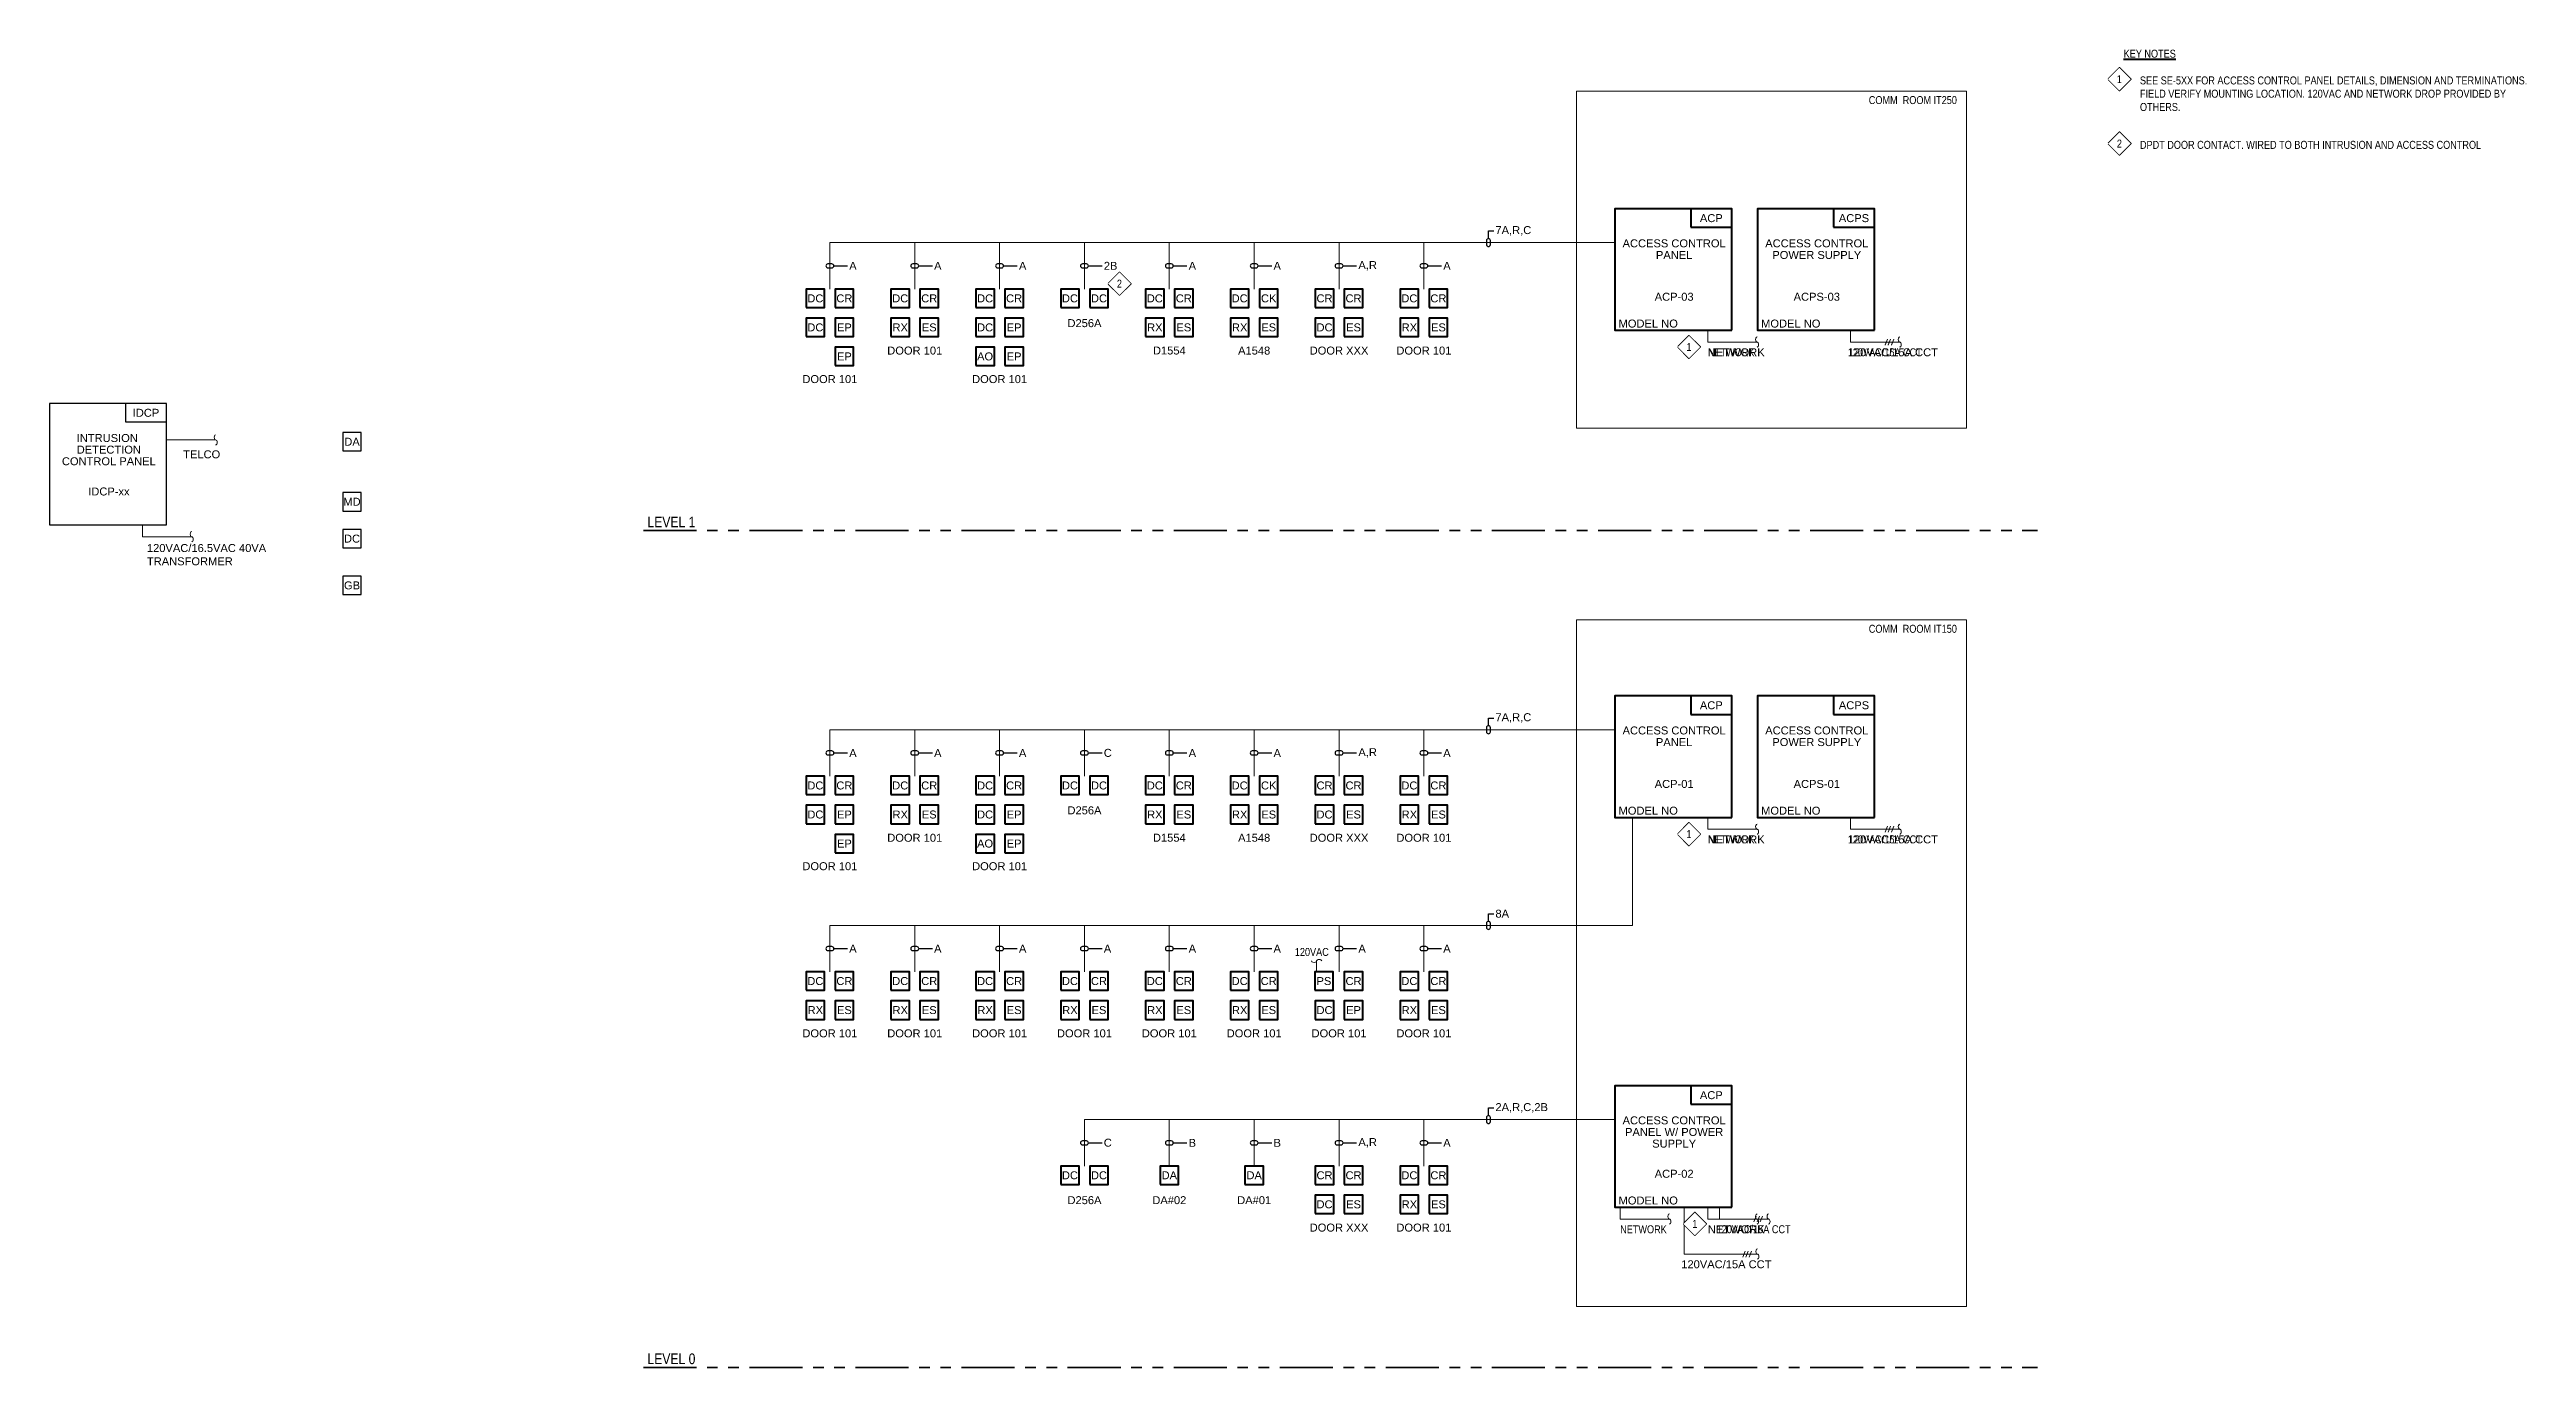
# Model space of a CAD drawing. Header units: inches. Extents: x 84 to 207, y -12 to 77.
# Drawn here: x 84.04 to 113.23, y 61.31 to 76.84 of the extents above; entities that cross this region are included whole.
import ezdxf
from ezdxf import colors
from ezdxf.entities.mleader import LeaderData, LeaderLine
from ezdxf.enums import TextEntityAlignment as Align
from ezdxf.math import Vec2, Vec3

# ---------------------------------------------------------------- set-up
doc = ezdxf.new("R2010")
doc.units = ezdxf.units.IN
doc.header["$MEASUREMENT"] = 0
doc.set_wipeout_variables(frame=1)
doc.linetypes.add('PHANTOM2', pattern=[1.25, 0.625, -0.125, 0.125, -0.125, 0.125, -0.125])
for name, color, linetype, lineweight in [('E-SEC-WIRE', 6, 'Continuous', 18), ('E-SERT-ACCS', 23, 'Continuous', 40), ('E-SERT-IDS', 1, 'Continuous', 30), ('F-ALRM-WIRE-DTCT', 151, 'Continuous', 35), ('F-ANNO-TEXT', 7, 'Continuous', 25), ('F-ANNO-WIPE', 7, 'Continuous', 0), ('F-CTRL-PANL', 23, 'Continuous', 40), ('S-ANNO-DIMS', 2, 'Continuous', 25)]:
    doc.layers.add(name, color=color, linetype=linetype, lineweight=lineweight)
doc.styles.add('Body', font='', dxfattribs={"height": 0.09375})
doc.styles.add('MtXpl_Arial_Narrow', font='arial.ttf')
doc.styles.get('Body').set_extended_font_data('Arial Narrow')

msp = doc.modelspace()

# ---------------------------------------------------------------- texts
at = {"layer": 'E-SERT-ACCS', "color": 7, "style": 'MtXpl_Arial_Narrow'}
for s, p in [('D256A', (96.24, 73.616)), ('DOOR 101', (94.24, 73.293)), ('D1554', (97.24, 73.293)), ('A1548', (98.24, 73.293)), ('DOOR XXX', (99.24, 73.293)), ('DOOR 101', (100.24, 73.293)), ('DOOR 101', (93.24, 72.957)), ('DOOR 101', (95.24, 72.957)), ('D256A', (96.24, 67.877)), ('DOOR 101', (94.24, 67.554)), ('D1554', (97.24, 67.554)), ('A1548', (98.24, 67.554)), ('DOOR XXX', (99.24, 67.554)), ('DOOR 101', (100.24, 67.554)), ('DOOR 101', (93.24, 67.219)), ('DOOR 101', (95.24, 67.219)), ('DOOR 101', (93.24, 65.25)), ('DOOR 101', (94.24, 65.25)), ('DOOR 101', (95.24, 65.25)), ('DOOR 101', (96.24, 65.25)), ('DOOR 101', (97.24, 65.25)), ('DOOR 101', (98.24, 65.25)), ('DOOR 101', (99.24, 65.25)), ('DOOR 101', (100.24, 65.25)), ('D256A', (96.24, 63.285)), ('DA#02', (97.24, 63.285)), ('DA#01', (98.24, 63.285)), ('DOOR XXX', (99.24, 62.962)), ('DOOR 101', (100.24, 62.962))]:
    msp.add_text(s, height=0.0938, dxfattribs=at).set_placement(p, align=Align.MIDDLE)
at = {"layer": 'E-SERT-ACCS', "color": 7, "char_height": 0.09375, "attachment_point": 1, "style": 'Body'}
for s, insert, width in [('{\\LKEY NOTES}', (108.486, 76.837), 0.79932), ('SEE SE-5XX FOR ACCESS CONTROL PANEL DETAILS, DIMENSION AND TERMINATIONS. FIELD VERIFY MOUNTING LOCATION. 120VAC AND NETWORK DROP PROVIDED BY OTHERS.', (108.678, 76.522), 4.58544), ('DPDT DOOR CONTACT. WIRED TO BOTH INTRUSION AND ACCESS CONTROL', (108.678, 75.763), 4.58544)]:
    msp.add_mtext(s, dxfattribs=dict(at, insert=insert, width=width))
at = {"layer": 'E-SERT-ACCS', "color": 7, "lineweight": 25, "char_height": 0.09375, "width": 1.32, "attachment_point": 6, "style": 'Body'}
for s, insert in [('COMM  ROOM IT250', (106.521, 76.243)), ('COMM  ROOM IT150', (106.521, 70.015))]:
    msp.add_mtext(s, dxfattribs=dict(at, insert=insert))
at = {"layer": 'F-ANNO-TEXT', "char_height": 0.125, "width": 0.85951, "attachment_point": 7, "style": 'Body'}
for s, insert in [('LEVEL 1', (91.09, 71.211)), ('LEVEL 0', (91.09, 61.352))]:
    msp.add_mtext(s, dxfattribs=dict(at, insert=insert))

# ---------------------------------------------------------------- blocks, each defined once
blk = doc.blocks.new('AC_Card_Reader')
blk.add_wipeout([(-0.109, 0), (-0.109, -0.217), (0.109, -0.217), (0.109, 0)]).dxf.layer = 'E-SERT-ACCS'
at = {"layer": 'E-SERT-ACCS', "color": 0, "linetype": 'ByBlock', "lineweight": -2}
blk.add_lwpolyline([(-0.109, -0.217), (0.109, -0.217), (0.109, 0), (-0.109, 0)], close=True, dxfattribs=at)
at = {"layer": 'E-SERT-ACCS', "color": 7, "style": 'MtXpl_Arial_Narrow', "flags": 8}
blk.add_attdef('MODELNO.', text='', height=0.0938, dxfattribs=at).set_placement((0.109, 0), align=Align.BOTTOM_LEFT)
blk.add_attdef('DEVICE_TYPE', text='', height=0.0938, dxfattribs=at).set_placement((0, -0.109), align=Align.MIDDLE)
blk = doc.blocks.new('DC_Door_Contact_Recessed')
blk.add_wipeout([(-0.109, 0), (-0.109, -0.217), (0.109, -0.217), (0.109, 0)]).dxf.layer = 'E-SERT-ACCS'
at = {"layer": 'E-SERT-ACCS', "color": 0, "linetype": 'ByBlock', "lineweight": -2}
blk.add_lwpolyline([(-0.109, -0.217), (0.109, -0.217), (0.109, 0), (-0.109, 0)], close=True, dxfattribs=at)
at = {"layer": 'E-SERT-ACCS', "color": 7, "style": 'MtXpl_Arial_Narrow', "flags": 8}
blk.add_attdef('MODELNO.', text='', height=0.0938, dxfattribs=at).set_placement((0.109, 0), align=Align.BOTTOM_LEFT)
blk.add_attdef('DEVICE_TYPE', text='', height=0.0938, dxfattribs=at).set_placement((0, -0.109), align=Align.MIDDLE)
blk = doc.blocks.new('RX_Motion_REX')
blk.add_wipeout([(-0.109, 0), (-0.109, -0.217), (0.109, -0.217), (0.109, 0)]).dxf.layer = 'E-SERT-ACCS'
at = {"layer": 'E-SERT-ACCS', "color": 0, "linetype": 'ByBlock', "lineweight": -2}
blk.add_lwpolyline([(-0.109, -0.217), (0.109, -0.217), (0.109, 0), (-0.109, 0)], close=True, dxfattribs=at)
at = {"layer": 'E-SERT-ACCS', "color": 7, "style": 'MtXpl_Arial_Narrow', "flags": 8}
blk.add_attdef('MODELNO.', text='', height=0.0938, dxfattribs=at).set_placement((0.109, 0), align=Align.BOTTOM_LEFT)
blk.add_attdef('DEVICE_TYPE', text='', height=0.0938, dxfattribs=at).set_placement((0, -0.109), align=Align.MIDDLE)
blk = doc.blocks.new('ES_Electric_Strike')
blk.add_wipeout([(-0.109, 0), (-0.109, -0.217), (0.109, -0.217), (0.109, 0)]).dxf.layer = 'E-SERT-ACCS'
at = {"layer": 'E-SERT-ACCS', "color": 0, "linetype": 'ByBlock', "lineweight": -2}
blk.add_lwpolyline([(-0.109, -0.217), (0.109, -0.217), (0.109, 0), (-0.109, 0)], close=True, dxfattribs=at)
at = {"layer": 'E-SERT-ACCS', "color": 7, "style": 'MtXpl_Arial_Narrow', "flags": 8}
blk.add_attdef('MODELNO.', text='', height=0.0938, dxfattribs=at).set_placement((0.109, 0), align=Align.BOTTOM_LEFT)
blk.add_attdef('DEVICE_TYPE', text='', height=0.0938, dxfattribs=at).set_placement((0, -0.109), align=Align.MIDDLE)
blk = doc.blocks.new('WireTagLoop')
at = {"color": 0, "linetype": 'ByBlock', "lineweight": -2}
blk.add_lwpolyline([(-0.5, 0.5, 0.999484), (-0.5, -0.5), (0.5, -0.5, 0.999484), (0.5, 0.5, 0.000258)], format="xyb", close=True, dxfattribs=at)
blk = doc.blocks.new('ACP_Access_Control_Panel')
blk.add_wipeout([(-0.241, 0), (-0.241, -0.217), (0.241, -0.217), (0.241, 0)])
at = {"color": 0, "linetype": 'ByBlock', "lineweight": -2}
blk.add_lwpolyline([(-0.241, -0.217), (0.241, -0.217), (0.241, 0), (-0.241, 0)], close=True, dxfattribs=at)
at = {"layer": 'E-SERT-ACCS', "color": 7, "style": 'MtXpl_Arial_Narrow', "flags": 8}
blk.add_attdef('MODELNO.', text='', height=0.0938, dxfattribs=at).set_placement((0.241, 0), align=Align.BOTTOM_LEFT)
blk.add_attdef('DEVICE_TYPE', text='', height=0.0938, dxfattribs=at).set_placement((0, -0.109), align=Align.MIDDLE)
blk = doc.blocks.new('ACP_FULL')
at = {"layer": 'E-SEC-WIRE'}
for q in [(0.408, -1.43), (0.987, -1.569)]:
    blk.add_line((0.408, -1.569), q, dxfattribs=at)
for centre, start_param, end_param in [((0.987, -1.539), 0, 3.141593), ((0.987, -1.599), 3.141593, 6.283185)]:
    blk.add_ellipse(centre, major_axis=(0, 0.03), ratio=0.590571, start_param=start_param, end_param=end_param, dxfattribs=at)
at = {"layer": 'E-SERT-ACCS'}
ref = blk.add_blockref('ACP_Access_Control_Panel', (0.448, 0), dxfattribs=at)
ref.add_attrib('DEVICE_TYPE', 'ACP', dxfattribs={"color": 7, "height": 0.0938, "style": 'MtXpl_Arial_Narrow'}).set_placement((0.448, -0.109), align=Align.MIDDLE)
at = {"layer": 'E-SERT-ACCS', "color": 7, "style": 'MtXpl_Arial_Narrow', "flags": 8}
blk.add_attdef('PANEL_ID', text='', height=0.0938, dxfattribs=at).set_placement((0.01, -1.036), align=Align.MIDDLE)
blk.add_attdef('MODELNO.', text='', height=0.0938, dxfattribs=at).set_placement((-0.645, -1.426), align=Align.BOTTOM_LEFT)
at = {"layer": 'F-ANNO-TEXT', "style": 'MtXpl_Arial_Narrow'}
blk.add_text('PANEL', height=0.0938, dxfattribs=at).set_placement((0.01, -0.543), align=Align.MIDDLE_CENTER)
at = {"layer": 'F-ANNO-TEXT', "insert": (0.407, -1.69), "char_height": 0.0938, "width": 1.32, "attachment_point": 4, "style": 'MtXpl_Arial_Narrow'}
blk.add_mtext('NETWORK', dxfattribs=at)
at = {"layer": 'F-CTRL-PANL'}
blk.add_lwpolyline([(0.689, -1.43), (0.689, 0), (-0.689, 0), (-0.689, -1.43)], close=True, dxfattribs=at)
at = {"layer": 'F-ANNO-TEXT', "style": 'MtXpl_Arial_Narrow'}
blk.add_text('ACCESS CONTROL', height=0.09375, dxfattribs=at).set_placement((0.01, -0.406), align=Align.MIDDLE_CENTER)
blk = doc.blocks.new('ACPS_Access_Control_Power_Supply')
blk.add_wipeout([(-0.241, 0), (-0.241, -0.217), (0.241, -0.217), (0.241, 0)])
at = {"color": 0, "linetype": 'ByBlock', "lineweight": -2}
blk.add_lwpolyline([(-0.241, -0.217), (0.241, -0.217), (0.241, 0), (-0.241, 0)], close=True, dxfattribs=at)
at = {"layer": 'E-SERT-ACCS', "color": 7, "style": 'MtXpl_Arial_Narrow', "flags": 8}
blk.add_attdef('MODELNO.', text='', height=0.0938, dxfattribs=at).set_placement((0.241, 0), align=Align.BOTTOM_LEFT)
blk.add_attdef('DEVICE_TYPE', text='', height=0.0938, dxfattribs=at).set_placement((0, -0.109), align=Align.MIDDLE)
blk = doc.blocks.new('ACPS_FULL')
at = {"layer": 'E-SEC-WIRE'}
for p, q in [((0.408, -1.569), (0.408, -1.43)), ((0.408, -1.569), (0.987, -1.569)), ((0.815, -1.603), (0.843, -1.534)), ((0.852, -1.603), (0.88, -1.534)), ((0.89, -1.603), (0.918, -1.534))]:
    blk.add_line(p, q, dxfattribs=at)
for centre, start_param, end_param in [((0.987, -1.539), 0, 3.141593), ((0.987, -1.599), 3.141593, 6.283185)]:
    blk.add_ellipse(centre, major_axis=(0, 0.03), ratio=0.590571, start_param=start_param, end_param=end_param, dxfattribs=at)
at = {"layer": 'E-SERT-ACCS'}
ref = blk.add_blockref('ACPS_Access_Control_Power_Supply', (0.448, 0), dxfattribs=at)
ref.add_attrib('DEVICE_TYPE', 'ACPS', dxfattribs={"color": 7, "height": 0.0938, "style": 'MtXpl_Arial_Narrow'}).set_placement((0.448, -0.109), align=Align.MIDDLE)
at = {"layer": 'E-SERT-ACCS', "color": 7, "style": 'MtXpl_Arial_Narrow', "flags": 8}
blk.add_attdef('PANEL_ID', text='', height=0.0938, dxfattribs=at).set_placement((0.01, -1.036), align=Align.MIDDLE)
blk.add_attdef('MODELNO.', text='', height=0.0938, dxfattribs=at).set_placement((-0.645, -1.426), align=Align.BOTTOM_LEFT)
at = {"layer": 'F-ANNO-TEXT', "style": 'MtXpl_Arial_Narrow'}
blk.add_text('POWER SUPPLY', height=0.09375, dxfattribs=at).set_placement((0.01, -0.543), align=Align.MIDDLE_CENTER)
at = {"layer": 'F-ANNO-TEXT', "insert": (0.375, -1.69), "char_height": 0.09375, "width": 1.32, "attachment_point": 4, "style": 'MtXpl_Arial_Narrow'}
blk.add_mtext('120VAC/15A CCT', dxfattribs=at)
at = {"layer": 'F-CTRL-PANL'}
blk.add_lwpolyline([(0.689, -1.43), (0.689, 0), (-0.689, 0), (-0.689, -1.43)], close=True, dxfattribs=at)
at = {"layer": 'F-ANNO-TEXT', "style": 'MtXpl_Arial_Narrow'}
blk.add_text('ACCESS CONTROL', height=0.09375, dxfattribs=at).set_placement((0.01, -0.406), align=Align.MIDDLE_CENTER)
blk = doc.blocks.new('AC_120VAC')
at = {"layer": 'E-SEC-WIRE'}
for p, q in [((0, -0.139), (0, 0)), ((0, -0.139), (0.58, -0.139)), ((0.407, -0.174), (0.435, -0.104)), ((0.445, -0.174), (0.472, -0.104)), ((0.482, -0.174), (0.51, -0.104))]:
    blk.add_line(p, q, dxfattribs=at)
for centre, start_param, end_param in [((0.58, -0.109), 0, 3.141593), ((0.58, -0.169), 3.141593, 6.283185)]:
    blk.add_ellipse(centre, major_axis=(0, 0.03), ratio=0.590571, start_param=start_param, end_param=end_param, dxfattribs=at)
at = {"layer": 'E-SERT-ACCS', "color": 7, "lineweight": 25, "insert": (-0.032, -0.26), "char_height": 0.09375, "width": 1.32, "attachment_point": 4, "style": 'Body'}
blk.add_mtext('120VAC/15A CCT', dxfattribs=at)
blk = doc.blocks.new('KEYNOTE')
at = {"color": 0, "linetype": 'ByBlock', "lineweight": -2, "transparency": 16777216}
blk.add_lwpolyline([(-0.133, 0), (0, -0.133), (0.133, 0), (0, 0.133)], close=True, dxfattribs=at)
at = {"color": 0, "linetype": 'ByBlock', "lineweight": -2, "transparency": 16777216, "style": 'Body'}
blk.add_attdef('KEYNOTE', text='', height=0.0938, dxfattribs=at).set_placement((0, 0), align=Align.MIDDLE_CENTER)
at = {"color": 0, "linetype": 'ByBlock', "lineweight": -2, "transparency": 16777216}
blk.add_wipeout([(0, 0.133), (-0.133, 0), (0, -0.133), (0.133, 0)], dxfattribs=at).dxf.layer = 'F-ANNO-WIPE'
blk = doc.blocks.new('EP_Electric_Panic_Hdwr')
blk.add_wipeout([(-0.109, 0), (-0.109, -0.217), (0.109, -0.217), (0.109, 0)]).dxf.layer = 'E-SERT-ACCS'
at = {"layer": 'E-SERT-ACCS', "color": 0, "linetype": 'ByBlock', "lineweight": -2}
blk.add_lwpolyline([(-0.109, -0.217), (0.109, -0.217), (0.109, 0), (-0.109, 0)], close=True, dxfattribs=at)
at = {"layer": 'E-SERT-ACCS', "color": 7, "style": 'MtXpl_Arial_Narrow', "flags": 8}
blk.add_attdef('MODELNO.', text='', height=0.0938, dxfattribs=at).set_placement((0.109, 0), align=Align.BOTTOM_LEFT)
blk.add_attdef('DEVICE_TYPE', text='', height=0.0938, dxfattribs=at).set_placement((0, -0.109), align=Align.MIDDLE)
blk = doc.blocks.new('CK_Card_Reader_Keypad')
blk.add_wipeout([(-0.109, 0), (-0.109, -0.217), (0.109, -0.217), (0.109, 0)]).dxf.layer = 'E-SERT-ACCS'
at = {"layer": 'E-SERT-ACCS', "color": 0, "linetype": 'ByBlock', "lineweight": -2}
blk.add_lwpolyline([(-0.109, -0.217), (0.109, -0.217), (0.109, 0), (-0.109, 0)], close=True, dxfattribs=at)
at = {"layer": 'E-SERT-ACCS', "color": 7, "style": 'MtXpl_Arial_Narrow', "flags": 8}
blk.add_attdef('MODELNO.', text='', height=0.0938, dxfattribs=at).set_placement((0.109, 0), align=Align.BOTTOM_LEFT)
blk.add_attdef('DEVICE_TYPE', text='', height=0.0938, dxfattribs=at).set_placement((0, -0.109), align=Align.MIDDLE)
blk = doc.blocks.new('AO_Auto_Operator')
blk.add_wipeout([(-0.109, 0), (-0.109, -0.217), (0.109, -0.217), (0.109, 0)]).dxf.layer = 'E-SERT-ACCS'
at = {"layer": 'E-SERT-ACCS', "color": 0, "linetype": 'ByBlock', "lineweight": -2}
blk.add_lwpolyline([(-0.109, -0.217), (0.109, -0.217), (0.109, 0), (-0.109, 0)], close=True, dxfattribs=at)
at = {"layer": 'E-SERT-ACCS', "color": 7, "style": 'MtXpl_Arial_Narrow', "flags": 8}
blk.add_attdef('MODELNO.', text='', height=0.0938, dxfattribs=at).set_placement((0.109, 0), align=Align.BOTTOM_LEFT)
blk.add_attdef('DEVICE_TYPE', text='', height=0.0938, dxfattribs=at).set_placement((0, -0.109), align=Align.MIDDLE)
blk = doc.blocks.new('PS_Local')
at = {"layer": 'E-SERT-ACCS', "color": 7, "lineweight": 25, "insert": (-0.343, 0.234), "char_height": 0.0938, "width": 1.32, "attachment_point": 4, "style": 'Body'}
blk.add_mtext('120VAC', dxfattribs=at)
blk.add_wipeout([(-0.109, 0), (-0.109, -0.217), (0.109, -0.217), (0.109, 0)]).dxf.layer = 'E-SERT-ACCS'
at = {"layer": 'E-SEC-WIRE'}
blk.add_line((-0.086, 0), (-0.086, 0.129), dxfattribs=at)
for centre, start_param, end_param in [((-0.116, 0.129), 0, 3.141593), ((-0.056, 0.129), 3.141593, 6.283185)]:
    blk.add_ellipse(centre, major_axis=(-0.03, 0), ratio=0.590571, start_param=start_param, end_param=end_param, dxfattribs=at)
at = {"layer": 'E-SERT-ACCS', "color": 0, "linetype": 'ByBlock', "lineweight": -2}
blk.add_lwpolyline([(-0.109, -0.217), (0.109, -0.217), (0.109, 0), (-0.109, 0)], close=True, dxfattribs=at)
at = {"layer": 'E-SERT-ACCS', "color": 7, "style": 'MtXpl_Arial_Narrow', "flags": 8}
blk.add_attdef('MODELNO.', text='', height=0.0938, dxfattribs=at).set_placement((0.109, 0), align=Align.BOTTOM_LEFT)
blk.add_attdef('DEVICE_TYPE', text='', height=0.0938, dxfattribs=at).set_placement((0, -0.109), align=Align.MIDDLE)
blk = doc.blocks.new('DA_Duress_Alarm')
blk.add_wipeout([(-0.109, 0), (-0.109, -0.217), (0.109, -0.217), (0.109, 0)]).dxf.layer = 'E-SERT-ACCS'
at = {"layer": 'E-SERT-ACCS', "color": 0, "linetype": 'ByBlock', "lineweight": -2}
blk.add_lwpolyline([(-0.109, -0.217), (0.109, -0.217), (0.109, 0), (-0.109, 0)], close=True, dxfattribs=at)
at = {"layer": 'E-SERT-ACCS', "color": 7, "style": 'MtXpl_Arial_Narrow', "flags": 8}
blk.add_attdef('MODELNO.', text='', height=0.0938, dxfattribs=at).set_placement((0.109, 0), align=Align.BOTTOM_LEFT)
blk.add_attdef('DEVICE_TYPE', text='', height=0.0938, dxfattribs=at).set_placement((0, -0.109), align=Align.MIDDLE)
blk = doc.blocks.new('ACP_FULL_W_Power_Supply')
at = {"layer": 'E-SEC-WIRE'}
for p, q in [((0.127, -1.981), (0.127, -1.43)), ((0.408, -1.569), (0.408, -1.43)), ((0.408, -1.569), (0.987, -1.569)), ((0.127, -1.981), (0.991, -1.981)), ((0.818, -2.016), (0.846, -1.946)), ((0.856, -2.016), (0.883, -1.946)), ((0.893, -2.016), (0.921, -1.946))]:
    blk.add_line(p, q, dxfattribs=at)
for centre, start_param, end_param in [((0.987, -1.539), 0, 3.141593), ((0.987, -1.599), 3.141593, 6.283185), ((0.991, -1.951), 0, 3.141593), ((0.991, -2.011), 3.141593, 6.283185)]:
    blk.add_ellipse(centre, major_axis=(0, 0.03), ratio=0.590571, start_param=start_param, end_param=end_param, dxfattribs=at)
at = {"layer": 'E-SERT-ACCS'}
ref = blk.add_blockref('ACP_Access_Control_Panel', (0.448, 0), dxfattribs=at)
ref.add_attrib('DEVICE_TYPE', 'ACP', dxfattribs={"color": 7, "height": 0.0938, "style": 'MtXpl_Arial_Narrow'}).set_placement((0.448, -0.109), align=Align.MIDDLE)
at = {"layer": 'E-SERT-ACCS', "color": 7, "style": 'MtXpl_Arial_Narrow', "flags": 8}
blk.add_attdef('PANEL_ID', text='', height=0.0938, dxfattribs=at).set_placement((0.01, -1.036), align=Align.MIDDLE)
blk.add_attdef('MODELNO.', text='', height=0.0938, dxfattribs=at).set_placement((-0.645, -1.426), align=Align.BOTTOM_LEFT)
at = {"layer": 'F-ANNO-TEXT', "style": 'MtXpl_Arial_Narrow'}
for s, height, p in [('PANEL W/ POWER', 0.09375, (0.01, -0.543)), ('SUPPLY', 0.0938, (0.01, -0.68))]:
    blk.add_text(s, height=height, dxfattribs=at).set_placement(p, align=Align.MIDDLE_CENTER)
at = {"layer": 'F-ANNO-TEXT', "width": 1.32, "attachment_point": 4, "style": 'MtXpl_Arial_Narrow'}
for s, insert, char_height in [('NETWORK', (0.407, -1.69), 0.0938), ('120VAC/15A CCT', (0.094, -2.102), 0.09375)]:
    blk.add_mtext(s, dxfattribs=dict(at, insert=insert, char_height=char_height))
at = {"layer": 'F-CTRL-PANL'}
blk.add_lwpolyline([(0.689, -1.43), (0.689, 0), (-0.689, 0), (-0.689, -1.43)], close=True, dxfattribs=at)
at = {"layer": 'F-ANNO-TEXT', "style": 'MtXpl_Arial_Narrow'}
blk.add_text('ACCESS CONTROL', height=0.09375, dxfattribs=at).set_placement((0.01, -0.406), align=Align.MIDDLE_CENTER)
blk = doc.blocks.new('IDS_DA_Duress_Alarm')
blk.add_wipeout([(-0.109, 0), (-0.109, -0.217), (0.109, -0.217), (0.109, 0)]).dxf.layer = 'E-SERT-ACCS'
at = {"layer": 'E-SERT-ACCS', "color": 0, "linetype": 'ByBlock', "lineweight": -2}
blk.add_lwpolyline([(-0.109, -0.217), (0.109, -0.217), (0.109, 0), (-0.109, 0)], close=True, dxfattribs=at)
at = {"layer": 'E-SERT-ACCS', "color": 7, "style": 'MtXpl_Arial_Narrow', "flags": 8}
blk.add_attdef('MODELNO.', text='', height=0.0938, dxfattribs=at).set_placement((0.109, 0), align=Align.BOTTOM_LEFT)
blk.add_attdef('DEVICE_TYPE', text='', height=0.0938, dxfattribs=at).set_placement((0, -0.109), align=Align.MIDDLE)
blk = doc.blocks.new('IDS_MD_Motion_Detector')
blk.add_wipeout([(-0.109, 0), (-0.109, -0.217), (0.109, -0.217), (0.109, 0)]).dxf.layer = 'E-SERT-ACCS'
at = {"layer": 'E-SERT-ACCS', "color": 0, "linetype": 'ByBlock', "lineweight": -2}
blk.add_lwpolyline([(-0.109, -0.217), (0.109, -0.217), (0.109, 0), (-0.109, 0)], close=True, dxfattribs=at)
at = {"layer": 'E-SERT-ACCS', "color": 7, "style": 'MtXpl_Arial_Narrow', "flags": 8}
blk.add_attdef('MODELNO.', text='', height=0.0938, dxfattribs=at).set_placement((0.109, 0), align=Align.BOTTOM_LEFT)
blk.add_attdef('DEVICE_TYPE', text='', height=0.0938, dxfattribs=at).set_placement((0, -0.109), align=Align.MIDDLE)
blk = doc.blocks.new('IDS_DC_Door_Contact')
blk.add_wipeout([(-0.109, 0), (-0.109, -0.217), (0.109, -0.217), (0.109, 0)]).dxf.layer = 'E-SERT-ACCS'
at = {"layer": 'E-SERT-ACCS', "color": 0, "linetype": 'ByBlock', "lineweight": -2}
blk.add_lwpolyline([(-0.109, -0.217), (0.109, -0.217), (0.109, 0), (-0.109, 0)], close=True, dxfattribs=at)
at = {"layer": 'E-SERT-ACCS', "color": 7, "style": 'MtXpl_Arial_Narrow', "flags": 8}
blk.add_attdef('MODELNO.', text='', height=0.0938, dxfattribs=at).set_placement((0.109, 0), align=Align.BOTTOM_LEFT)
blk.add_attdef('DEVICE_TYPE', text='', height=0.0938, dxfattribs=at).set_placement((0, -0.109), align=Align.MIDDLE)
blk = doc.blocks.new('IDS_GB_Glass_Break')
blk.add_wipeout([(-0.109, 0), (-0.109, -0.217), (0.109, -0.217), (0.109, 0)]).dxf.layer = 'E-SERT-ACCS'
at = {"layer": 'E-SERT-ACCS', "color": 0, "linetype": 'ByBlock', "lineweight": -2}
blk.add_lwpolyline([(-0.109, -0.217), (0.109, -0.217), (0.109, 0), (-0.109, 0)], close=True, dxfattribs=at)
at = {"layer": 'E-SERT-ACCS', "color": 7, "style": 'MtXpl_Arial_Narrow', "flags": 8}
blk.add_attdef('MODELNO.', text='', height=0.0938, dxfattribs=at).set_placement((0.109, 0), align=Align.BOTTOM_LEFT)
blk.add_attdef('DEVICE_TYPE', text='', height=0.0938, dxfattribs=at).set_placement((0, -0.109), align=Align.MIDDLE)
blk = doc.blocks.new('IDCP_Intrusion_Panel')
blk.add_wipeout([(-0.241, 0), (-0.241, -0.217), (0.241, -0.217), (0.241, 0)])
at = {"color": 0, "linetype": 'ByBlock', "lineweight": -2}
blk.add_lwpolyline([(-0.241, -0.217), (0.241, -0.217), (0.241, 0), (-0.241, 0)], close=True, dxfattribs=at)
at = {"layer": 'E-SERT-ACCS', "color": 7, "style": 'MtXpl_Arial_Narrow', "flags": 8}
blk.add_attdef('MODELNO.', text='', height=0.0938, dxfattribs=at).set_placement((0.241, 0), align=Align.BOTTOM_LEFT)
blk.add_attdef('DEVICE_TYPE', text='', height=0.0938, dxfattribs=at).set_placement((0, -0.109), align=Align.MIDDLE)
blk = doc.blocks.new('IDCP_FULL')
at = {"layer": 'E-SEC-WIRE'}
for p, q in [((0.689, -0.428), (1.269, -0.428)), ((0.408, -1.569), (0.408, -1.43)), ((0.408, -1.569), (0.987, -1.569))]:
    blk.add_line(p, q, dxfattribs=at)
for centre, start_param, end_param in [((1.269, -0.398), 0, 3.141593), ((1.269, -0.458), 3.141593, 6.283185), ((0.987, -1.539), 0, 3.141593), ((0.987, -1.599), 3.141593, 6.283185)]:
    blk.add_ellipse(centre, major_axis=(0, 0.03), ratio=0.590571, start_param=start_param, end_param=end_param, dxfattribs=at)
at = {"layer": 'E-SERT-IDS'}
blk.add_lwpolyline([(0.689, -1.43), (0.689, 0), (-0.689, 0), (-0.689, -1.43)], close=True, dxfattribs=at)
at = {"layer": 'E-SERT-ACCS', "color": 7, "style": 'MtXpl_Arial_Narrow', "flags": 8}
blk.add_attdef('PANEL_ID', text='', height=0.0938, dxfattribs=at).set_placement((0.01, -1.036), align=Align.MIDDLE)
blk.add_attdef('MODELNO.', text='', height=0.0938, dxfattribs=at).set_placement((-0.645, -1.426), align=Align.BOTTOM_LEFT)
at = {"layer": 'F-ANNO-TEXT', "style": 'MtXpl_Arial_Narrow'}
for s, height, p in [('DETECTION', 0.0938, (0.01, -0.543)), ('INTRUSION ', 0.0938, (0.01, -0.406)), ('CONTROL PANEL', 0.09375, (0.01, -0.68))]:
    blk.add_text(s, height=height, dxfattribs=at).set_placement(p, align=Align.MIDDLE_CENTER)
at = {"layer": 'F-ANNO-TEXT', "width": 1.45881, "attachment_point": 4, "style": 'MtXpl_Arial_Narrow'}
for s, insert, char_height in [('TELCO', (0.886, -0.599), 0.0938), ('{\\fArial|b0|i0|c238|p34;120VAC}/16.5VAC 40VA TRANSFORMER', (0.459, -1.781), 0.09375)]:
    blk.add_mtext(s, dxfattribs=dict(at, insert=insert, char_height=char_height))
at = {"layer": 'E-SERT-IDS'}
ref = blk.add_blockref('IDCP_Intrusion_Panel', (0.448, 0), dxfattribs=at)
ref.add_attrib('DEVICE_TYPE', 'IDCP', dxfattribs={"layer": 'E-SERT-ACCS', "color": 7, "height": 0.0938, "style": 'MtXpl_Arial_Narrow'}).set_placement((0.448, -0.109), align=Align.MIDDLE)

# ---------------------------------------------------------------- linework, layer by layer
at = {"layer": 'E-SEC-WIRE'}
for p, q in [((93.24, 74.565), (102.49, 74.565)), ((93.24, 68.827), (102.49, 68.827)), ((93.24, 66.522), (102.7, 66.522)), ((93.24, 65.974), (93.24, 66.522)), ((94.24, 65.974), (94.24, 66.522)), ((95.24, 65.974), (95.24, 66.522)), ((96.24, 65.974), (96.24, 66.522)), ((97.24, 65.974), (97.24, 66.522)), ((98.24, 65.974), (98.24, 66.522)), ((99.24, 65.974), (99.24, 66.522)), ((96.24, 64.234), (102.49, 64.234)), ((97.24, 63.686), (97.24, 64.234)), ((98.24, 63.686), (98.24, 64.234))]:
    msp.add_line(p, q, dxfattribs=at)
at = {"layer": 'F-ALRM-WIRE-DTCT', "color": 251, "linetype": 'PHANTOM2', "true_color": 0x636466}
for p, q in [((91.042, 71.174), (107.469, 71.174)), ((91.042, 61.314), (107.469, 61.314))]:
    msp.add_line(p, q, dxfattribs=at)
at = {"layer": 'S-ANNO-DIMS', "color": 8, "lineweight": 15}
for points in [[(102.038, 76.349), (106.635, 76.349), (106.635, 72.377), (102.038, 72.377)], [(102.038, 70.121), (106.635, 70.121), (106.635, 62.031), (102.038, 62.031)]]:
    msp.add_lwpolyline(points, close=True, dxfattribs=at)

# ---------------------------------------------------------------- block references
at = {"layer": 'E-SERT-ACCS'}
ref = msp.add_blockref('AC_Card_Reader', (93.411, 74.017), dxfattribs=at)
ref.add_attrib('DEVICE_TYPE', 'CR', dxfattribs={"color": 7, "height": 0.0938, "style": 'MtXpl_Arial_Narrow'}).set_placement((93.411, 73.908), align=Align.MIDDLE)
ref = msp.add_blockref('AC_Card_Reader', (94.411, 74.017), dxfattribs=at)
ref.add_attrib('DEVICE_TYPE', 'CR', dxfattribs={"color": 7, "height": 0.0938, "style": 'MtXpl_Arial_Narrow'}).set_placement((94.411, 73.908), align=Align.MIDDLE)
ref = msp.add_blockref('AC_Card_Reader', (95.411, 74.017), dxfattribs=at)
ref.add_attrib('DEVICE_TYPE', 'CR', dxfattribs={"color": 7, "height": 0.0938, "style": 'MtXpl_Arial_Narrow'}).set_placement((95.411, 73.908), align=Align.MIDDLE)
ref = msp.add_blockref('AC_Card_Reader', (97.411, 74.017), dxfattribs=at)
ref.add_attrib('DEVICE_TYPE', 'CR', dxfattribs={"color": 7, "height": 0.0938, "style": 'MtXpl_Arial_Narrow'}).set_placement((97.411, 73.908), align=Align.MIDDLE)
ref = msp.add_blockref('DC_Door_Contact_Recessed', (98.069, 74.017), dxfattribs=at)
ref.add_attrib('DEVICE_TYPE', 'DC', dxfattribs={"color": 7, "height": 0.0938, "style": 'MtXpl_Arial_Narrow'}).set_placement((98.069, 73.908), align=Align.MIDDLE)
ref = msp.add_blockref('AC_Card_Reader', (99.411, 74.017), dxfattribs=at)
ref.add_attrib('DEVICE_TYPE', 'CR', dxfattribs={"color": 7, "height": 0.0938, "style": 'MtXpl_Arial_Narrow'}).set_placement((99.411, 73.908), align=Align.MIDDLE)
ref = msp.add_blockref('AC_Card_Reader', (100.411, 74.017), dxfattribs=at)
ref.add_attrib('DEVICE_TYPE', 'CR', dxfattribs={"color": 7, "height": 0.0938, "style": 'MtXpl_Arial_Narrow'}).set_placement((100.411, 73.908), align=Align.MIDDLE)
ref = msp.add_blockref('AC_Card_Reader', (93.411, 68.279), dxfattribs=at)
ref.add_attrib('DEVICE_TYPE', 'CR', dxfattribs={"color": 7, "height": 0.0938, "style": 'MtXpl_Arial_Narrow'}).set_placement((93.411, 68.17), align=Align.MIDDLE)
ref = msp.add_blockref('AC_Card_Reader', (94.411, 68.279), dxfattribs=at)
ref.add_attrib('DEVICE_TYPE', 'CR', dxfattribs={"color": 7, "height": 0.0938, "style": 'MtXpl_Arial_Narrow'}).set_placement((94.411, 68.17), align=Align.MIDDLE)
ref = msp.add_blockref('AC_Card_Reader', (95.411, 68.279), dxfattribs=at)
ref.add_attrib('DEVICE_TYPE', 'CR', dxfattribs={"color": 7, "height": 0.0938, "style": 'MtXpl_Arial_Narrow'}).set_placement((95.411, 68.17), align=Align.MIDDLE)
ref = msp.add_blockref('AC_Card_Reader', (97.411, 68.279), dxfattribs=at)
ref.add_attrib('DEVICE_TYPE', 'CR', dxfattribs={"color": 7, "height": 0.0938, "style": 'MtXpl_Arial_Narrow'}).set_placement((97.411, 68.17), align=Align.MIDDLE)
ref = msp.add_blockref('DC_Door_Contact_Recessed', (98.069, 68.279), dxfattribs=at)
ref.add_attrib('DEVICE_TYPE', 'DC', dxfattribs={"color": 7, "height": 0.0938, "style": 'MtXpl_Arial_Narrow'}).set_placement((98.069, 68.17), align=Align.MIDDLE)
ref = msp.add_blockref('AC_Card_Reader', (99.411, 68.279), dxfattribs=at)
ref.add_attrib('DEVICE_TYPE', 'CR', dxfattribs={"color": 7, "height": 0.0938, "style": 'MtXpl_Arial_Narrow'}).set_placement((99.411, 68.17), align=Align.MIDDLE)
ref = msp.add_blockref('AC_Card_Reader', (100.411, 68.279), dxfattribs=at)
ref.add_attrib('DEVICE_TYPE', 'CR', dxfattribs={"color": 7, "height": 0.0938, "style": 'MtXpl_Arial_Narrow'}).set_placement((100.411, 68.17), align=Align.MIDDLE)
ref = msp.add_blockref('AC_Card_Reader', (100.411, 65.974), dxfattribs=at)
ref.add_attrib('DEVICE_TYPE', 'CR', dxfattribs={"color": 7, "height": 0.0938, "style": 'MtXpl_Arial_Narrow'}).set_placement((100.411, 65.866), align=Align.MIDDLE)
ref = msp.add_blockref('AC_Card_Reader', (99.411, 63.686), dxfattribs=at)
ref.add_attrib('DEVICE_TYPE', 'CR', dxfattribs={"color": 7, "height": 0.0938, "style": 'MtXpl_Arial_Narrow'}).set_placement((99.411, 63.578), align=Align.MIDDLE)
ref = msp.add_blockref('AC_Card_Reader', (100.411, 63.686), dxfattribs=at)
ref.add_attrib('DEVICE_TYPE', 'CR', dxfattribs={"color": 7, "height": 0.0938, "style": 'MtXpl_Arial_Narrow'}).set_placement((100.411, 63.578), align=Align.MIDDLE)
msp.add_blockref('AC_120VAC', (103.722, 63.202), dxfattribs=at)
at = {"layer": 'E-SERT-IDS'}
ref = msp.add_blockref('IDCP_FULL', (84.733, 72.669), dxfattribs=at)
ref.add_attrib('PANEL_ID', 'IDCP-xx', dxfattribs={"layer": 'E-SERT-ACCS', "color": 7, "height": 0.0938, "style": 'MtXpl_Arial_Narrow'}).set_placement((84.744, 71.633), align=Align.MIDDLE)
ref = msp.add_blockref('IDS_DA_Duress_Alarm', (87.609, 72.328), dxfattribs=at)
ref.add_attrib('DEVICE_TYPE', 'DA', dxfattribs={"layer": 'E-SERT-ACCS', "color": 7, "height": 0.0938, "style": 'MtXpl_Arial_Narrow'}).set_placement((87.609, 72.219), align=Align.MIDDLE)
ref = msp.add_blockref('IDS_MD_Motion_Detector', (87.609, 71.62), dxfattribs=at)
ref.add_attrib('DEVICE_TYPE', 'MD', dxfattribs={"layer": 'E-SERT-ACCS', "color": 7, "height": 0.0938, "style": 'MtXpl_Arial_Narrow'}).set_placement((87.609, 71.512), align=Align.MIDDLE)
ref = msp.add_blockref('IDS_DC_Door_Contact', (87.609, 71.186), dxfattribs=at)
ref.add_attrib('DEVICE_TYPE', 'DC', dxfattribs={"layer": 'E-SERT-ACCS', "color": 7, "height": 0.0938, "style": 'MtXpl_Arial_Narrow'}).set_placement((87.609, 71.078), align=Align.MIDDLE)
ref = msp.add_blockref('IDS_GB_Glass_Break', (87.609, 70.635), dxfattribs=at)
ref.add_attrib('DEVICE_TYPE', 'GB', dxfattribs={"layer": 'E-SERT-ACCS', "color": 7, "height": 0.0938, "style": 'MtXpl_Arial_Narrow'}).set_placement((87.609, 70.527), align=Align.MIDDLE)

msp.set_redraw_order([(e.dxf.handle, doc.entitydb.next_handle()) for e in msp.query("TEXT MTEXT ATTDEF DIMENSION ARC_DIMENSION")])  # texts and dimensions are drawn at this point

# ---------------------------------------------------------------- leaders
at = {"layer": 'E-SERT-ACCS', "color": 7}
ml = msp.add_multileader_mtext('Standard', dxfattribs=at)
ml.set_content('7A,R,C', color=7, style='MtXpl_Arial_Narrow')
ml.set_leader_properties(color=256, linetype='Continuous')
ml.set_arrow_properties(name='WireTagLoop')
ml.build(insert=Vec2(0, 0))
ml.multileader.update_dxf_attribs({"text_left_attachment_type": 2, "text_right_attachment_type": 2, "text_bottom_attachment_type": 2, "dogleg_length": 0.0625, "arrow_head_size": 0.0469})
ctx = ml.context
ctx.base_point, ctx.char_height, ctx.arrow_head_size, ctx.landing_gap_size, ctx.plane_origin = Vec3(101.063, 74.702), 0.0938, 0.0469, 0.02, Vec3(57.823, 82.684)
ctx.left_attachment, ctx.right_attachment, ctx.top_attachment = 2, 2, 2
notes = []
notes.append((ctx, [(1, (1, 1, 0), (101.001, 74.702), (1, 0), 0.0625, [(0, [(101.001, 74.565)], 0, [])])]))
ctx.mtext.insert, ctx.mtext.flow_direction = Vec3(101.083, 74.759), 5
ml = msp.add_multileader_mtext('Standard', dxfattribs=at)
ml.set_content('A', color=7, style='MtXpl_Arial_Narrow')
ml.set_leader_properties(color=256, linetype='Continuous')
ml.set_arrow_properties(name='WireTagLoop')
ml.build(insert=Vec2(0, 0))
ml.multileader.update_dxf_attribs({"text_left_attachment_type": 2, "text_right_attachment_type": 2, "text_bottom_attachment_type": 2, "dogleg_length": 0.0625, "arrow_head_size": 0.0469})
ctx = ml.context
ctx.base_point, ctx.char_height, ctx.arrow_head_size, ctx.landing_gap_size, ctx.plane_origin = Vec3(93.448, 74.291), 0.0938, 0.0469, 0.02, Vec3(49.729, 82.41)
ctx.left_attachment, ctx.right_attachment, ctx.top_attachment = 2, 2, 2
notes.append((ctx, [(1, (1, 1, 0), (93.385, 74.291), (1, 0), 0.0625, [(0, [(93.24, 74.291)], 0, [])])]))
ctx.mtext.insert, ctx.mtext.flow_direction = Vec3(93.468, 74.338), 5
ml = msp.add_multileader_mtext('Standard', dxfattribs=at)
ml.set_content('A', color=7, style='MtXpl_Arial_Narrow')
ml.set_leader_properties(color=256, linetype='Continuous')
ml.set_arrow_properties(name='WireTagLoop')
ml.build(insert=Vec2(0, 0))
ml.multileader.update_dxf_attribs({"text_left_attachment_type": 2, "text_right_attachment_type": 2, "text_bottom_attachment_type": 2, "dogleg_length": 0.0625, "arrow_head_size": 0.0469})
ctx = ml.context
ctx.base_point, ctx.char_height, ctx.arrow_head_size, ctx.landing_gap_size, ctx.plane_origin = Vec3(94.448, 74.291), 0.0938, 0.0469, 0.02, Vec3(50.729, 82.41)
ctx.left_attachment, ctx.right_attachment, ctx.top_attachment = 2, 2, 2
notes.append((ctx, [(1, (1, 1, 0), (94.385, 74.291), (1, 0), 0.0625, [(0, [(94.24, 74.291)], 0, [])])]))
ctx.mtext.insert, ctx.mtext.flow_direction = Vec3(94.468, 74.338), 5
ml = msp.add_multileader_mtext('Standard', dxfattribs=at)
ml.set_content('A', color=7, style='MtXpl_Arial_Narrow')
ml.set_leader_properties(color=256, linetype='Continuous')
ml.set_arrow_properties(name='WireTagLoop')
ml.build(insert=Vec2(0, 0))
ml.multileader.update_dxf_attribs({"text_left_attachment_type": 2, "text_right_attachment_type": 2, "text_bottom_attachment_type": 2, "dogleg_length": 0.0625, "arrow_head_size": 0.0469})
ctx = ml.context
ctx.base_point, ctx.char_height, ctx.arrow_head_size, ctx.landing_gap_size, ctx.plane_origin = Vec3(95.448, 74.291), 0.0938, 0.0469, 0.02, Vec3(51.729, 82.41)
ctx.left_attachment, ctx.right_attachment, ctx.top_attachment = 2, 2, 2
notes.append((ctx, [(1, (1, 1, 0), (95.385, 74.291), (1, 0), 0.0625, [(0, [(95.24, 74.291)], 0, [])])]))
ctx.mtext.insert, ctx.mtext.flow_direction = Vec3(95.468, 74.338), 5
ml = msp.add_multileader_mtext('Standard', dxfattribs=at)
ml.set_content('2B', color=7, style='MtXpl_Arial_Narrow')
ml.set_leader_properties(color=256, linetype='Continuous')
ml.set_arrow_properties(name='WireTagLoop')
ml.build(insert=Vec2(0, 0))
ml.multileader.update_dxf_attribs({"text_left_attachment_type": 2, "text_right_attachment_type": 2, "text_bottom_attachment_type": 2, "dogleg_length": 0.0625, "arrow_head_size": 0.0469})
ctx = ml.context
ctx.base_point, ctx.char_height, ctx.arrow_head_size, ctx.landing_gap_size, ctx.plane_origin = Vec3(96.448, 74.291), 0.0938, 0.0469, 0.02, Vec3(52.729, 82.41)
ctx.left_attachment, ctx.right_attachment, ctx.top_attachment = 2, 2, 2
notes.append((ctx, [(1, (1, 1, 0), (96.385, 74.291), (1, 0), 0.0625, [(0, [(96.24, 74.291)], 0, [])])]))
ctx.mtext.insert, ctx.mtext.flow_direction = Vec3(96.468, 74.338), 5
ml = msp.add_multileader_mtext('Standard', dxfattribs=at)
ml.set_content('A', color=7, style='MtXpl_Arial_Narrow')
ml.set_leader_properties(color=256, linetype='Continuous')
ml.set_arrow_properties(name='WireTagLoop')
ml.build(insert=Vec2(0, 0))
ml.multileader.update_dxf_attribs({"text_left_attachment_type": 2, "text_right_attachment_type": 2, "text_bottom_attachment_type": 2, "dogleg_length": 0.0625, "arrow_head_size": 0.0469})
ctx = ml.context
ctx.base_point, ctx.char_height, ctx.arrow_head_size, ctx.landing_gap_size, ctx.plane_origin = Vec3(97.448, 74.291), 0.0938, 0.0469, 0.02, Vec3(53.729, 82.41)
ctx.left_attachment, ctx.right_attachment, ctx.top_attachment = 2, 2, 2
notes.append((ctx, [(1, (1, 1, 0), (97.385, 74.291), (1, 0), 0.0625, [(0, [(97.24, 74.291)], 0, [])])]))
ctx.mtext.insert, ctx.mtext.flow_direction = Vec3(97.468, 74.338), 5
ml = msp.add_multileader_mtext('Standard', dxfattribs=at)
ml.set_content('A', color=7, style='MtXpl_Arial_Narrow')
ml.set_leader_properties(color=256, linetype='Continuous')
ml.set_arrow_properties(name='WireTagLoop')
ml.build(insert=Vec2(0, 0))
ml.multileader.update_dxf_attribs({"text_left_attachment_type": 2, "text_right_attachment_type": 2, "text_bottom_attachment_type": 2, "dogleg_length": 0.0625, "arrow_head_size": 0.0469})
ctx = ml.context
ctx.base_point, ctx.char_height, ctx.arrow_head_size, ctx.landing_gap_size, ctx.plane_origin = Vec3(98.448, 74.291), 0.0938, 0.0469, 0.02, Vec3(54.729, 82.41)
ctx.left_attachment, ctx.right_attachment, ctx.top_attachment = 2, 2, 2
notes.append((ctx, [(1, (1, 1, 0), (98.385, 74.291), (1, 0), 0.0625, [(0, [(98.24, 74.291)], 0, [])])]))
ctx.mtext.insert, ctx.mtext.flow_direction = Vec3(98.468, 74.338), 5
ml = msp.add_multileader_mtext('Standard', dxfattribs=at)
ml.set_content('A,R', color=7, style='MtXpl_Arial_Narrow')
ml.set_leader_properties(color=256, linetype='Continuous')
ml.set_arrow_properties(name='WireTagLoop')
ml.build(insert=Vec2(0, 0))
ml.multileader.update_dxf_attribs({"text_left_attachment_type": 2, "text_right_attachment_type": 2, "text_bottom_attachment_type": 2, "dogleg_length": 0.0625, "arrow_head_size": 0.0469})
ctx = ml.context
ctx.base_point, ctx.char_height, ctx.arrow_head_size, ctx.landing_gap_size, ctx.plane_origin = Vec3(99.448, 74.291), 0.0938, 0.0469, 0.02, Vec3(55.729, 82.41)
ctx.left_attachment, ctx.right_attachment, ctx.top_attachment = 2, 2, 2
notes.append((ctx, [(1, (1, 1, 0), (99.385, 74.291), (1, 0), 0.0625, [(0, [(99.24, 74.291)], 0, [])])]))
ctx.mtext.insert, ctx.mtext.flow_direction = Vec3(99.468, 74.347), 5
ml = msp.add_multileader_mtext('Standard', dxfattribs=at)
ml.set_content('A', color=7, style='MtXpl_Arial_Narrow')
ml.set_leader_properties(color=256, linetype='Continuous')
ml.set_arrow_properties(name='WireTagLoop')
ml.build(insert=Vec2(0, 0))
ml.multileader.update_dxf_attribs({"text_left_attachment_type": 2, "text_right_attachment_type": 2, "text_bottom_attachment_type": 2, "dogleg_length": 0.0625, "arrow_head_size": 0.0469})
ctx = ml.context
ctx.base_point, ctx.char_height, ctx.arrow_head_size, ctx.landing_gap_size, ctx.plane_origin = Vec3(100.448, 74.291), 0.0938, 0.0469, 0.02, Vec3(56.729, 82.41)
ctx.left_attachment, ctx.right_attachment, ctx.top_attachment = 2, 2, 2
notes.append((ctx, [(1, (1, 1, 0), (100.385, 74.291), (1, 0), 0.0625, [(0, [(100.24, 74.291)], 0, [])])]))
ctx.mtext.insert, ctx.mtext.flow_direction = Vec3(100.468, 74.338), 5
ml = msp.add_multileader_mtext('Standard', dxfattribs=at)
ml.set_content('7A,R,C', color=7, style='MtXpl_Arial_Narrow')
ml.set_leader_properties(color=256, linetype='Continuous')
ml.set_arrow_properties(name='WireTagLoop')
ml.build(insert=Vec2(0, 0))
ml.multileader.update_dxf_attribs({"text_left_attachment_type": 2, "text_right_attachment_type": 2, "text_bottom_attachment_type": 2, "dogleg_length": 0.0625, "arrow_head_size": 0.0469})
ctx = ml.context
ctx.base_point, ctx.char_height, ctx.arrow_head_size, ctx.landing_gap_size, ctx.plane_origin = Vec3(101.063, 68.964), 0.0938, 0.0469, 0.02, Vec3(57.823, 76.945)
ctx.left_attachment, ctx.right_attachment, ctx.top_attachment = 2, 2, 2
notes.append((ctx, [(1, (1, 1, 0), (101.001, 68.964), (1, 0), 0.0625, [(0, [(101.001, 68.827)], 0, [])])]))
ctx.mtext.insert, ctx.mtext.flow_direction = Vec3(101.083, 69.021), 5
ml = msp.add_multileader_mtext('Standard', dxfattribs=at)
ml.set_content('A', color=7, style='MtXpl_Arial_Narrow')
ml.set_leader_properties(color=256, linetype='Continuous')
ml.set_arrow_properties(name='WireTagLoop')
ml.build(insert=Vec2(0, 0))
ml.multileader.update_dxf_attribs({"text_left_attachment_type": 2, "text_right_attachment_type": 2, "text_bottom_attachment_type": 2, "dogleg_length": 0.0625, "arrow_head_size": 0.0469})
ctx = ml.context
ctx.base_point, ctx.char_height, ctx.arrow_head_size, ctx.landing_gap_size, ctx.plane_origin = Vec3(93.448, 68.553), 0.0938, 0.0469, 0.02, Vec3(49.729, 76.671)
ctx.left_attachment, ctx.right_attachment, ctx.top_attachment = 2, 2, 2
notes.append((ctx, [(1, (1, 1, 0), (93.385, 68.553), (1, 0), 0.0625, [(0, [(93.24, 68.553)], 0, [])])]))
ctx.mtext.insert, ctx.mtext.flow_direction = Vec3(93.468, 68.599), 5
ml = msp.add_multileader_mtext('Standard', dxfattribs=at)
ml.set_content('A', color=7, style='MtXpl_Arial_Narrow')
ml.set_leader_properties(color=256, linetype='Continuous')
ml.set_arrow_properties(name='WireTagLoop')
ml.build(insert=Vec2(0, 0))
ml.multileader.update_dxf_attribs({"text_left_attachment_type": 2, "text_right_attachment_type": 2, "text_bottom_attachment_type": 2, "dogleg_length": 0.0625, "arrow_head_size": 0.0469})
ctx = ml.context
ctx.base_point, ctx.char_height, ctx.arrow_head_size, ctx.landing_gap_size, ctx.plane_origin = Vec3(94.448, 68.553), 0.0938, 0.0469, 0.02, Vec3(50.729, 76.671)
ctx.left_attachment, ctx.right_attachment, ctx.top_attachment = 2, 2, 2
notes.append((ctx, [(1, (1, 1, 0), (94.385, 68.553), (1, 0), 0.0625, [(0, [(94.24, 68.553)], 0, [])])]))
ctx.mtext.insert, ctx.mtext.flow_direction = Vec3(94.468, 68.599), 5
ml = msp.add_multileader_mtext('Standard', dxfattribs=at)
ml.set_content('A', color=7, style='MtXpl_Arial_Narrow')
ml.set_leader_properties(color=256, linetype='Continuous')
ml.set_arrow_properties(name='WireTagLoop')
ml.build(insert=Vec2(0, 0))
ml.multileader.update_dxf_attribs({"text_left_attachment_type": 2, "text_right_attachment_type": 2, "text_bottom_attachment_type": 2, "dogleg_length": 0.0625, "arrow_head_size": 0.0469})
ctx = ml.context
ctx.base_point, ctx.char_height, ctx.arrow_head_size, ctx.landing_gap_size, ctx.plane_origin = Vec3(95.448, 68.553), 0.0938, 0.0469, 0.02, Vec3(51.729, 76.671)
ctx.left_attachment, ctx.right_attachment, ctx.top_attachment = 2, 2, 2
notes.append((ctx, [(1, (1, 1, 0), (95.385, 68.553), (1, 0), 0.0625, [(0, [(95.24, 68.553)], 0, [])])]))
ctx.mtext.insert, ctx.mtext.flow_direction = Vec3(95.468, 68.599), 5
ml = msp.add_multileader_mtext('Standard', dxfattribs=at)
ml.set_content('C', color=7, style='MtXpl_Arial_Narrow')
ml.set_leader_properties(color=256, linetype='Continuous')
ml.set_arrow_properties(name='WireTagLoop')
ml.build(insert=Vec2(0, 0))
ml.multileader.update_dxf_attribs({"text_left_attachment_type": 2, "text_right_attachment_type": 2, "text_bottom_attachment_type": 2, "dogleg_length": 0.0625, "arrow_head_size": 0.0469})
ctx = ml.context
ctx.base_point, ctx.char_height, ctx.arrow_head_size, ctx.landing_gap_size, ctx.plane_origin = Vec3(96.448, 68.553), 0.0938, 0.0469, 0.02, Vec3(52.729, 76.671)
ctx.left_attachment, ctx.right_attachment, ctx.top_attachment = 2, 2, 2
notes.append((ctx, [(1, (1, 1, 0), (96.385, 68.553), (1, 0), 0.0625, [(0, [(96.24, 68.553)], 0, [])])]))
ctx.mtext.insert, ctx.mtext.flow_direction = Vec3(96.468, 68.601), 5
ml = msp.add_multileader_mtext('Standard', dxfattribs=at)
ml.set_content('A', color=7, style='MtXpl_Arial_Narrow')
ml.set_leader_properties(color=256, linetype='Continuous')
ml.set_arrow_properties(name='WireTagLoop')
ml.build(insert=Vec2(0, 0))
ml.multileader.update_dxf_attribs({"text_left_attachment_type": 2, "text_right_attachment_type": 2, "text_bottom_attachment_type": 2, "dogleg_length": 0.0625, "arrow_head_size": 0.0469})
ctx = ml.context
ctx.base_point, ctx.char_height, ctx.arrow_head_size, ctx.landing_gap_size, ctx.plane_origin = Vec3(97.448, 68.553), 0.0938, 0.0469, 0.02, Vec3(53.729, 76.671)
ctx.left_attachment, ctx.right_attachment, ctx.top_attachment = 2, 2, 2
notes.append((ctx, [(1, (1, 1, 0), (97.385, 68.553), (1, 0), 0.0625, [(0, [(97.24, 68.553)], 0, [])])]))
ctx.mtext.insert, ctx.mtext.flow_direction = Vec3(97.468, 68.599), 5
ml = msp.add_multileader_mtext('Standard', dxfattribs=at)
ml.set_content('A', color=7, style='MtXpl_Arial_Narrow')
ml.set_leader_properties(color=256, linetype='Continuous')
ml.set_arrow_properties(name='WireTagLoop')
ml.build(insert=Vec2(0, 0))
ml.multileader.update_dxf_attribs({"text_left_attachment_type": 2, "text_right_attachment_type": 2, "text_bottom_attachment_type": 2, "dogleg_length": 0.0625, "arrow_head_size": 0.0469})
ctx = ml.context
ctx.base_point, ctx.char_height, ctx.arrow_head_size, ctx.landing_gap_size, ctx.plane_origin = Vec3(98.448, 68.553), 0.0938, 0.0469, 0.02, Vec3(54.729, 76.671)
ctx.left_attachment, ctx.right_attachment, ctx.top_attachment = 2, 2, 2
notes.append((ctx, [(1, (1, 1, 0), (98.385, 68.553), (1, 0), 0.0625, [(0, [(98.24, 68.553)], 0, [])])]))
ctx.mtext.insert, ctx.mtext.flow_direction = Vec3(98.468, 68.599), 5
ml = msp.add_multileader_mtext('Standard', dxfattribs=at)
ml.set_content('A,R', color=7, style='MtXpl_Arial_Narrow')
ml.set_leader_properties(color=256, linetype='Continuous')
ml.set_arrow_properties(name='WireTagLoop')
ml.build(insert=Vec2(0, 0))
ml.multileader.update_dxf_attribs({"text_left_attachment_type": 2, "text_right_attachment_type": 2, "text_bottom_attachment_type": 2, "dogleg_length": 0.0625, "arrow_head_size": 0.0469})
ctx = ml.context
ctx.base_point, ctx.char_height, ctx.arrow_head_size, ctx.landing_gap_size, ctx.plane_origin = Vec3(99.448, 68.553), 0.0938, 0.0469, 0.02, Vec3(55.729, 76.671)
ctx.left_attachment, ctx.right_attachment, ctx.top_attachment = 2, 2, 2
notes.append((ctx, [(1, (1, 1, 0), (99.385, 68.553), (1, 0), 0.0625, [(0, [(99.24, 68.553)], 0, [])])]))
ctx.mtext.insert, ctx.mtext.flow_direction = Vec3(99.468, 68.609), 5
ml = msp.add_multileader_mtext('Standard', dxfattribs=at)
ml.set_content('A', color=7, style='MtXpl_Arial_Narrow')
ml.set_leader_properties(color=256, linetype='Continuous')
ml.set_arrow_properties(name='WireTagLoop')
ml.build(insert=Vec2(0, 0))
ml.multileader.update_dxf_attribs({"text_left_attachment_type": 2, "text_right_attachment_type": 2, "text_bottom_attachment_type": 2, "dogleg_length": 0.0625, "arrow_head_size": 0.0469})
ctx = ml.context
ctx.base_point, ctx.char_height, ctx.arrow_head_size, ctx.landing_gap_size, ctx.plane_origin = Vec3(100.448, 68.553), 0.0938, 0.0469, 0.02, Vec3(56.729, 76.671)
ctx.left_attachment, ctx.right_attachment, ctx.top_attachment = 2, 2, 2
notes.append((ctx, [(1, (1, 1, 0), (100.385, 68.553), (1, 0), 0.0625, [(0, [(100.24, 68.553)], 0, [])])]))
ctx.mtext.insert, ctx.mtext.flow_direction = Vec3(100.468, 68.599), 5
ml = msp.add_multileader_mtext('Standard', dxfattribs=at)
ml.set_content('8A', color=7, style='MtXpl_Arial_Narrow')
ml.set_leader_properties(color=256, linetype='Continuous')
ml.set_arrow_properties(name='WireTagLoop')
ml.build(insert=Vec2(0, 0))
ml.multileader.update_dxf_attribs({"text_left_attachment_type": 2, "text_right_attachment_type": 2, "text_bottom_attachment_type": 2, "dogleg_length": 0.0625, "arrow_head_size": 0.0469})
ctx = ml.context
ctx.base_point, ctx.char_height, ctx.arrow_head_size, ctx.landing_gap_size, ctx.plane_origin = Vec3(101.063, 66.659), 0.0938, 0.0469, 0.02, Vec3(57.823, 74.641)
ctx.left_attachment, ctx.right_attachment, ctx.top_attachment = 2, 2, 2
notes.append((ctx, [(1, (1, 1, 0), (101.001, 66.659), (1, 0), 0.0625, [(0, [(101.001, 66.522)], 0, [])])]))
ctx.mtext.insert, ctx.mtext.flow_direction = Vec3(101.083, 66.707), 5
ml = msp.add_multileader_mtext('Standard', dxfattribs=at)
ml.set_content('A', color=7, style='MtXpl_Arial_Narrow')
ml.set_leader_properties(color=256, linetype='Continuous')
ml.set_arrow_properties(name='WireTagLoop')
ml.build(insert=Vec2(0, 0))
ml.multileader.update_dxf_attribs({"text_left_attachment_type": 2, "text_right_attachment_type": 2, "text_bottom_attachment_type": 2, "dogleg_length": 0.0625, "arrow_head_size": 0.0469})
ctx = ml.context
ctx.base_point, ctx.char_height, ctx.arrow_head_size, ctx.landing_gap_size, ctx.plane_origin = Vec3(93.448, 66.248), 0.0938, 0.0469, 0.02, Vec3(49.729, 74.367)
ctx.left_attachment, ctx.right_attachment, ctx.top_attachment = 2, 2, 2
notes.append((ctx, [(1, (1, 1, 0), (93.385, 66.248), (1, 0), 0.0625, [(0, [(93.24, 66.248)], 0, [])])]))
ctx.mtext.insert, ctx.mtext.flow_direction = Vec3(93.468, 66.295), 5
ml = msp.add_multileader_mtext('Standard', dxfattribs=at)
ml.set_content('A', color=7, style='MtXpl_Arial_Narrow')
ml.set_leader_properties(color=256, linetype='Continuous')
ml.set_arrow_properties(name='WireTagLoop')
ml.build(insert=Vec2(0, 0))
ml.multileader.update_dxf_attribs({"text_left_attachment_type": 2, "text_right_attachment_type": 2, "text_bottom_attachment_type": 2, "dogleg_length": 0.0625, "arrow_head_size": 0.0469})
ctx = ml.context
ctx.base_point, ctx.char_height, ctx.arrow_head_size, ctx.landing_gap_size, ctx.plane_origin = Vec3(94.448, 66.248), 0.0938, 0.0469, 0.02, Vec3(50.729, 74.367)
ctx.left_attachment, ctx.right_attachment, ctx.top_attachment = 2, 2, 2
notes.append((ctx, [(1, (1, 1, 0), (94.385, 66.248), (1, 0), 0.0625, [(0, [(94.24, 66.248)], 0, [])])]))
ctx.mtext.insert, ctx.mtext.flow_direction = Vec3(94.468, 66.295), 5
ml = msp.add_multileader_mtext('Standard', dxfattribs=at)
ml.set_content('A', color=7, style='MtXpl_Arial_Narrow')
ml.set_leader_properties(color=256, linetype='Continuous')
ml.set_arrow_properties(name='WireTagLoop')
ml.build(insert=Vec2(0, 0))
ml.multileader.update_dxf_attribs({"text_left_attachment_type": 2, "text_right_attachment_type": 2, "text_bottom_attachment_type": 2, "dogleg_length": 0.0625, "arrow_head_size": 0.0469})
ctx = ml.context
ctx.base_point, ctx.char_height, ctx.arrow_head_size, ctx.landing_gap_size, ctx.plane_origin = Vec3(95.448, 66.248), 0.0938, 0.0469, 0.02, Vec3(51.729, 74.367)
ctx.left_attachment, ctx.right_attachment, ctx.top_attachment = 2, 2, 2
notes.append((ctx, [(1, (1, 1, 0), (95.385, 66.248), (1, 0), 0.0625, [(0, [(95.24, 66.248)], 0, [])])]))
ctx.mtext.insert, ctx.mtext.flow_direction = Vec3(95.468, 66.295), 5
ml = msp.add_multileader_mtext('Standard', dxfattribs=at)
ml.set_content('A', color=7, style='MtXpl_Arial_Narrow')
ml.set_leader_properties(color=256, linetype='Continuous')
ml.set_arrow_properties(name='WireTagLoop')
ml.build(insert=Vec2(0, 0))
ml.multileader.update_dxf_attribs({"text_left_attachment_type": 2, "text_right_attachment_type": 2, "text_bottom_attachment_type": 2, "dogleg_length": 0.0625, "arrow_head_size": 0.0469})
ctx = ml.context
ctx.base_point, ctx.char_height, ctx.arrow_head_size, ctx.landing_gap_size, ctx.plane_origin = Vec3(96.448, 66.248), 0.0938, 0.0469, 0.02, Vec3(52.729, 74.367)
ctx.left_attachment, ctx.right_attachment, ctx.top_attachment = 2, 2, 2
notes.append((ctx, [(1, (1, 1, 0), (96.385, 66.248), (1, 0), 0.0625, [(0, [(96.24, 66.248)], 0, [])])]))
ctx.mtext.insert, ctx.mtext.flow_direction = Vec3(96.468, 66.295), 5
ml = msp.add_multileader_mtext('Standard', dxfattribs=at)
ml.set_content('A', color=7, style='MtXpl_Arial_Narrow')
ml.set_leader_properties(color=256, linetype='Continuous')
ml.set_arrow_properties(name='WireTagLoop')
ml.build(insert=Vec2(0, 0))
ml.multileader.update_dxf_attribs({"text_left_attachment_type": 2, "text_right_attachment_type": 2, "text_bottom_attachment_type": 2, "dogleg_length": 0.0625, "arrow_head_size": 0.0469})
ctx = ml.context
ctx.base_point, ctx.char_height, ctx.arrow_head_size, ctx.landing_gap_size, ctx.plane_origin = Vec3(97.448, 66.248), 0.0938, 0.0469, 0.02, Vec3(53.729, 74.367)
ctx.left_attachment, ctx.right_attachment, ctx.top_attachment = 2, 2, 2
notes.append((ctx, [(1, (1, 1, 0), (97.385, 66.248), (1, 0), 0.0625, [(0, [(97.24, 66.248)], 0, [])])]))
ctx.mtext.insert, ctx.mtext.flow_direction = Vec3(97.468, 66.295), 5
ml = msp.add_multileader_mtext('Standard', dxfattribs=at)
ml.set_content('A', color=7, style='MtXpl_Arial_Narrow')
ml.set_leader_properties(color=256, linetype='Continuous')
ml.set_arrow_properties(name='WireTagLoop')
ml.build(insert=Vec2(0, 0))
ml.multileader.update_dxf_attribs({"text_left_attachment_type": 2, "text_right_attachment_type": 2, "text_bottom_attachment_type": 2, "dogleg_length": 0.0625, "arrow_head_size": 0.0469})
ctx = ml.context
ctx.base_point, ctx.char_height, ctx.arrow_head_size, ctx.landing_gap_size, ctx.plane_origin = Vec3(98.448, 66.248), 0.0938, 0.0469, 0.02, Vec3(54.729, 74.367)
ctx.left_attachment, ctx.right_attachment, ctx.top_attachment = 2, 2, 2
notes.append((ctx, [(1, (1, 1, 0), (98.385, 66.248), (1, 0), 0.0625, [(0, [(98.24, 66.248)], 0, [])])]))
ctx.mtext.insert, ctx.mtext.flow_direction = Vec3(98.468, 66.295), 5
ml = msp.add_multileader_mtext('Standard', dxfattribs=at)
ml.set_content('A', color=7, style='MtXpl_Arial_Narrow')
ml.set_leader_properties(color=256, linetype='Continuous')
ml.set_arrow_properties(name='WireTagLoop')
ml.build(insert=Vec2(0, 0))
ml.multileader.update_dxf_attribs({"text_left_attachment_type": 2, "text_right_attachment_type": 2, "text_bottom_attachment_type": 2, "dogleg_length": 0.0625, "arrow_head_size": 0.0469})
ctx = ml.context
ctx.base_point, ctx.char_height, ctx.arrow_head_size, ctx.landing_gap_size, ctx.plane_origin = Vec3(99.448, 66.248), 0.0938, 0.0469, 0.02, Vec3(55.729, 74.367)
ctx.left_attachment, ctx.right_attachment, ctx.top_attachment = 2, 2, 2
notes.append((ctx, [(1, (1, 1, 0), (99.385, 66.248), (1, 0), 0.0625, [(0, [(99.24, 66.248)], 0, [])])]))
ctx.mtext.insert, ctx.mtext.flow_direction = Vec3(99.468, 66.295), 5
ml = msp.add_multileader_mtext('Standard', dxfattribs=at)
ml.set_content('A', color=7, style='MtXpl_Arial_Narrow')
ml.set_leader_properties(color=256, linetype='Continuous')
ml.set_arrow_properties(name='WireTagLoop')
ml.build(insert=Vec2(0, 0))
ml.multileader.update_dxf_attribs({"text_left_attachment_type": 2, "text_right_attachment_type": 2, "text_bottom_attachment_type": 2, "dogleg_length": 0.0625, "arrow_head_size": 0.0469})
ctx = ml.context
ctx.base_point, ctx.char_height, ctx.arrow_head_size, ctx.landing_gap_size, ctx.plane_origin = Vec3(100.448, 66.248), 0.0938, 0.0469, 0.02, Vec3(56.729, 74.367)
ctx.left_attachment, ctx.right_attachment, ctx.top_attachment = 2, 2, 2
notes.append((ctx, [(1, (1, 1, 0), (100.385, 66.248), (1, 0), 0.0625, [(0, [(100.24, 66.248)], 0, [])])]))
ctx.mtext.insert, ctx.mtext.flow_direction = Vec3(100.468, 66.295), 5
ml = msp.add_multileader_mtext('Standard', dxfattribs=at)
ml.set_content('2A,R,C,2B', color=7, style='MtXpl_Arial_Narrow')
ml.set_leader_properties(color=256, linetype='Continuous')
ml.set_arrow_properties(name='WireTagLoop')
ml.build(insert=Vec2(0, 0))
ml.multileader.update_dxf_attribs({"text_left_attachment_type": 2, "text_right_attachment_type": 2, "text_bottom_attachment_type": 2, "dogleg_length": 0.0625, "arrow_head_size": 0.0469})
ctx = ml.context
ctx.base_point, ctx.char_height, ctx.arrow_head_size, ctx.landing_gap_size, ctx.plane_origin = Vec3(101.063, 64.371), 0.0938, 0.0469, 0.02, Vec3(57.823, 72.353)
ctx.left_attachment, ctx.right_attachment, ctx.top_attachment = 2, 2, 2
notes.append((ctx, [(1, (1, 1, 0), (101.001, 64.371), (1, 0), 0.0625, [(0, [(101.001, 64.234)], 0, [])])]))
ctx.mtext.insert, ctx.mtext.flow_direction = Vec3(101.083, 64.428), 5
ml = msp.add_multileader_mtext('Standard', dxfattribs=at)
ml.set_content('C', color=7, style='MtXpl_Arial_Narrow')
ml.set_leader_properties(color=256, linetype='Continuous')
ml.set_arrow_properties(name='WireTagLoop')
ml.build(insert=Vec2(0, 0))
ml.multileader.update_dxf_attribs({"text_left_attachment_type": 2, "text_right_attachment_type": 2, "text_bottom_attachment_type": 2, "dogleg_length": 0.0625, "arrow_head_size": 0.0469})
ctx = ml.context
ctx.base_point, ctx.char_height, ctx.arrow_head_size, ctx.landing_gap_size, ctx.plane_origin = Vec3(96.448, 63.96), 0.0938, 0.0469, 0.02, Vec3(52.729, 72.079)
ctx.left_attachment, ctx.right_attachment, ctx.top_attachment = 2, 2, 2
notes.append((ctx, [(1, (1, 1, 0), (96.385, 63.96), (1, 0), 0.0625, [(0, [(96.24, 63.96)], 0, [])])]))
ctx.mtext.insert, ctx.mtext.flow_direction = Vec3(96.468, 64.009), 5
ml = msp.add_multileader_mtext('Standard', dxfattribs=at)
ml.set_content('B', color=7, style='MtXpl_Arial_Narrow')
ml.set_leader_properties(color=256, linetype='Continuous')
ml.set_arrow_properties(name='WireTagLoop')
ml.build(insert=Vec2(0, 0))
ml.multileader.update_dxf_attribs({"text_left_attachment_type": 2, "text_right_attachment_type": 2, "text_bottom_attachment_type": 2, "dogleg_length": 0.0625, "arrow_head_size": 0.0469})
ctx = ml.context
ctx.base_point, ctx.char_height, ctx.arrow_head_size, ctx.landing_gap_size, ctx.plane_origin = Vec3(97.448, 63.96), 0.0938, 0.0469, 0.02, Vec3(53.729, 72.079)
ctx.left_attachment, ctx.right_attachment, ctx.top_attachment = 2, 2, 2
notes.append((ctx, [(1, (1, 1, 0), (97.385, 63.96), (1, 0), 0.0625, [(0, [(97.24, 63.96)], 0, [])])]))
ctx.mtext.insert, ctx.mtext.flow_direction = Vec3(97.468, 64.007), 5
ml = msp.add_multileader_mtext('Standard', dxfattribs=at)
ml.set_content('B', color=7, style='MtXpl_Arial_Narrow')
ml.set_leader_properties(color=256, linetype='Continuous')
ml.set_arrow_properties(name='WireTagLoop')
ml.build(insert=Vec2(0, 0))
ml.multileader.update_dxf_attribs({"text_left_attachment_type": 2, "text_right_attachment_type": 2, "text_bottom_attachment_type": 2, "dogleg_length": 0.0625, "arrow_head_size": 0.0469})
ctx = ml.context
ctx.base_point, ctx.char_height, ctx.arrow_head_size, ctx.landing_gap_size, ctx.plane_origin = Vec3(98.448, 63.96), 0.0938, 0.0469, 0.02, Vec3(54.729, 72.079)
ctx.left_attachment, ctx.right_attachment, ctx.top_attachment = 2, 2, 2
notes.append((ctx, [(1, (1, 1, 0), (98.385, 63.96), (1, 0), 0.0625, [(0, [(98.24, 63.96)], 0, [])])]))
ctx.mtext.insert, ctx.mtext.flow_direction = Vec3(98.468, 64.007), 5
ml = msp.add_multileader_mtext('Standard', dxfattribs=at)
ml.set_content('A,R', color=7, style='MtXpl_Arial_Narrow')
ml.set_leader_properties(color=256, linetype='Continuous')
ml.set_arrow_properties(name='WireTagLoop')
ml.build(insert=Vec2(0, 0))
ml.multileader.update_dxf_attribs({"text_left_attachment_type": 2, "text_right_attachment_type": 2, "text_bottom_attachment_type": 2, "dogleg_length": 0.0625, "arrow_head_size": 0.0469})
ctx = ml.context
ctx.base_point, ctx.char_height, ctx.arrow_head_size, ctx.landing_gap_size, ctx.plane_origin = Vec3(99.448, 63.96), 0.0938, 0.0469, 0.02, Vec3(55.729, 72.079)
ctx.left_attachment, ctx.right_attachment, ctx.top_attachment = 2, 2, 2
notes.append((ctx, [(1, (1, 1, 0), (99.385, 63.96), (1, 0), 0.0625, [(0, [(99.24, 63.96)], 0, [])])]))
ctx.mtext.insert, ctx.mtext.flow_direction = Vec3(99.468, 64.016), 5
ml = msp.add_multileader_mtext('Standard', dxfattribs=at)
ml.set_content('A', color=7, style='MtXpl_Arial_Narrow')
ml.set_leader_properties(color=256, linetype='Continuous')
ml.set_arrow_properties(name='WireTagLoop')
ml.build(insert=Vec2(0, 0))
ml.multileader.update_dxf_attribs({"text_left_attachment_type": 2, "text_right_attachment_type": 2, "text_bottom_attachment_type": 2, "dogleg_length": 0.0625, "arrow_head_size": 0.0469})
ctx = ml.context
ctx.base_point, ctx.char_height, ctx.arrow_head_size, ctx.landing_gap_size, ctx.plane_origin = Vec3(100.448, 63.96), 0.0938, 0.0469, 0.02, Vec3(56.729, 72.079)
ctx.left_attachment, ctx.right_attachment, ctx.top_attachment = 2, 2, 2
notes.append((ctx, [(1, (1, 1, 0), (100.385, 63.96), (1, 0), 0.0625, [(0, [(100.24, 63.96)], 0, [])])]))
ctx.mtext.insert, ctx.mtext.flow_direction = Vec3(100.468, 64.007), 5
for ctx, leaders in notes:
    for number, flags, end, landing, length, lines in leaders:
        leader = LeaderData()
        leader.index, (leader.has_last_leader_line, leader.has_dogleg_vector, leader.attachment_direction) = number, flags
        leader.last_leader_point, leader.dogleg_vector, leader.dogleg_length = Vec3(end), Vec3(landing), length
        for number, points, colour, breaks in lines:
            line = LeaderLine()
            line.index, line.vertices, line.color, line.breaks = number, Vec3.list(points), colors.encode_raw_color(colour), breaks
            leader.lines.append(line)
        ctx.leaders.append(leader)

# ---------------------------------------------------------------- next in the draw order: linework, layer by layer
at = {"layer": 'E-SEC-WIRE'}
for p, q in [((98.24, 74.017), (98.24, 74.565)), ((99.24, 74.017), (99.24, 74.565)), ((98.24, 68.279), (98.24, 68.827)), ((99.24, 68.279), (99.24, 68.827)), ((99.24, 63.686), (99.24, 64.234))]:
    msp.add_line(p, q, dxfattribs=at)

# ---------------------------------------------------------------- next in the draw order: block references
ref = msp.add_blockref('ACP_FULL', (103.179, 74.962))
ref.add_attrib('PANEL_ID', 'ACP-03', dxfattribs={"layer": 'E-SERT-ACCS', "color": 7, "height": 0.0938, "style": 'MtXpl_Arial_Narrow'}).set_placement((103.189, 73.927), align=Align.MIDDLE)
ref.add_attrib('MODELNO.', 'MODEL NO', dxfattribs={"layer": 'E-SERT-ACCS', "color": 7, "height": 0.0938, "style": 'MtXpl_Arial_Narrow'}).set_placement((102.534, 73.536), align=Align.BOTTOM_LEFT)
ref = msp.add_blockref('ACP_FULL', (103.179, 69.224))
ref.add_attrib('PANEL_ID', 'ACP-01', dxfattribs={"layer": 'E-SERT-ACCS', "color": 7, "height": 0.0938, "style": 'MtXpl_Arial_Narrow'}).set_placement((103.189, 68.188), align=Align.MIDDLE)
ref.add_attrib('MODELNO.', 'MODEL NO', dxfattribs={"layer": 'E-SERT-ACCS', "color": 7, "height": 0.0938, "style": 'MtXpl_Arial_Narrow'}).set_placement((102.534, 67.798), align=Align.BOTTOM_LEFT)
ref = msp.add_blockref('ACP_FULL_W_Power_Supply', (103.179, 64.631))
ref.add_attrib('MODELNO.', 'MODEL NO', dxfattribs={"layer": 'E-SERT-ACCS', "color": 7, "height": 0.0938, "style": 'MtXpl_Arial_Narrow'}).set_placement((102.534, 63.206), align=Align.BOTTOM_LEFT)
ref.add_attrib('PANEL_ID', 'ACP-02', dxfattribs={"layer": 'E-SERT-ACCS', "color": 7, "height": 0.0938, "style": 'MtXpl_Arial_Narrow'}).set_placement((103.189, 63.596), align=Align.MIDDLE)
at = {"layer": 'E-SERT-ACCS', "color": 7}
ref = msp.add_blockref('KEYNOTE', (108.436, 76.49), dxfattribs=at)
ref.add_attrib('KEYNOTE', '1', dxfattribs={"layer": '0', "color": 0, "linetype": 'ByBlock', "lineweight": -2, "height": 0.0938, "style": 'Body'}).set_placement((108.436, 76.49), align=Align.MIDDLE_CENTER)
ref = msp.add_blockref('KEYNOTE', (108.436, 75.731), dxfattribs=at)
ref.add_attrib('KEYNOTE', '2', dxfattribs={"layer": '0', "color": 0, "linetype": 'ByBlock', "lineweight": -2, "height": 0.0938, "style": 'Body'}).set_placement((108.436, 75.731), align=Align.MIDDLE_CENTER)
at = {"layer": 'E-SERT-ACCS'}
ref = msp.add_blockref('DC_Door_Contact_Recessed', (93.069, 74.017), dxfattribs=at)
ref.add_attrib('DEVICE_TYPE', 'DC', dxfattribs={"color": 7, "height": 0.0938, "style": 'MtXpl_Arial_Narrow'}).set_placement((93.069, 73.908), align=Align.MIDDLE)
ref = msp.add_blockref('DC_Door_Contact_Recessed', (94.069, 74.017), dxfattribs=at)
ref.add_attrib('DEVICE_TYPE', 'DC', dxfattribs={"color": 7, "height": 0.0938, "style": 'MtXpl_Arial_Narrow'}).set_placement((94.069, 73.908), align=Align.MIDDLE)
ref = msp.add_blockref('DC_Door_Contact_Recessed', (95.069, 74.017), dxfattribs=at)
ref.add_attrib('DEVICE_TYPE', 'DC', dxfattribs={"color": 7, "height": 0.0938, "style": 'MtXpl_Arial_Narrow'}).set_placement((95.069, 73.908), align=Align.MIDDLE)
ref = msp.add_blockref('DC_Door_Contact_Recessed', (96.069, 74.017), dxfattribs=at)
ref.add_attrib('DEVICE_TYPE', 'DC', dxfattribs={"color": 7, "height": 0.0938, "style": 'MtXpl_Arial_Narrow'}).set_placement((96.069, 73.908), align=Align.MIDDLE)
ref = msp.add_blockref('DC_Door_Contact_Recessed', (97.069, 74.017), dxfattribs=at)
ref.add_attrib('DEVICE_TYPE', 'DC', dxfattribs={"color": 7, "height": 0.0938, "style": 'MtXpl_Arial_Narrow'}).set_placement((97.069, 73.908), align=Align.MIDDLE)
ref = msp.add_blockref('DC_Door_Contact_Recessed', (100.069, 74.017), dxfattribs=at)
ref.add_attrib('DEVICE_TYPE', 'DC', dxfattribs={"color": 7, "height": 0.0938, "style": 'MtXpl_Arial_Narrow'}).set_placement((100.069, 73.908), align=Align.MIDDLE)
ref = msp.add_blockref('RX_Motion_REX', (98.069, 73.675), dxfattribs=at)
ref.add_attrib('DEVICE_TYPE', 'RX', dxfattribs={"color": 7, "height": 0.0938, "style": 'MtXpl_Arial_Narrow'}).set_placement((98.069, 73.566), align=Align.MIDDLE)
ref = msp.add_blockref('DC_Door_Contact_Recessed', (99.069, 73.675), dxfattribs=at)
ref.add_attrib('DEVICE_TYPE', 'DC', dxfattribs={"color": 7, "height": 0.0938, "style": 'MtXpl_Arial_Narrow'}).set_placement((99.069, 73.566), align=Align.MIDDLE)
ref = msp.add_blockref('DC_Door_Contact_Recessed', (93.069, 68.279), dxfattribs=at)
ref.add_attrib('DEVICE_TYPE', 'DC', dxfattribs={"color": 7, "height": 0.0938, "style": 'MtXpl_Arial_Narrow'}).set_placement((93.069, 68.17), align=Align.MIDDLE)
ref = msp.add_blockref('DC_Door_Contact_Recessed', (94.069, 68.279), dxfattribs=at)
ref.add_attrib('DEVICE_TYPE', 'DC', dxfattribs={"color": 7, "height": 0.0938, "style": 'MtXpl_Arial_Narrow'}).set_placement((94.069, 68.17), align=Align.MIDDLE)
ref = msp.add_blockref('DC_Door_Contact_Recessed', (95.069, 68.279), dxfattribs=at)
ref.add_attrib('DEVICE_TYPE', 'DC', dxfattribs={"color": 7, "height": 0.0938, "style": 'MtXpl_Arial_Narrow'}).set_placement((95.069, 68.17), align=Align.MIDDLE)
ref = msp.add_blockref('DC_Door_Contact_Recessed', (96.069, 68.279), dxfattribs=at)
ref.add_attrib('DEVICE_TYPE', 'DC', dxfattribs={"color": 7, "height": 0.0938, "style": 'MtXpl_Arial_Narrow'}).set_placement((96.069, 68.17), align=Align.MIDDLE)
ref = msp.add_blockref('DC_Door_Contact_Recessed', (97.069, 68.279), dxfattribs=at)
ref.add_attrib('DEVICE_TYPE', 'DC', dxfattribs={"color": 7, "height": 0.0938, "style": 'MtXpl_Arial_Narrow'}).set_placement((97.069, 68.17), align=Align.MIDDLE)
ref = msp.add_blockref('DC_Door_Contact_Recessed', (100.069, 68.279), dxfattribs=at)
ref.add_attrib('DEVICE_TYPE', 'DC', dxfattribs={"color": 7, "height": 0.0938, "style": 'MtXpl_Arial_Narrow'}).set_placement((100.069, 68.17), align=Align.MIDDLE)
ref = msp.add_blockref('RX_Motion_REX', (98.069, 67.936), dxfattribs=at)
ref.add_attrib('DEVICE_TYPE', 'RX', dxfattribs={"color": 7, "height": 0.0938, "style": 'MtXpl_Arial_Narrow'}).set_placement((98.069, 67.828), align=Align.MIDDLE)
ref = msp.add_blockref('DC_Door_Contact_Recessed', (99.069, 67.936), dxfattribs=at)
ref.add_attrib('DEVICE_TYPE', 'DC', dxfattribs={"color": 7, "height": 0.0938, "style": 'MtXpl_Arial_Narrow'}).set_placement((99.069, 67.828), align=Align.MIDDLE)
ref = msp.add_blockref('AC_Card_Reader', (93.411, 65.974), dxfattribs=at)
ref.add_attrib('DEVICE_TYPE', 'CR', dxfattribs={"color": 7, "height": 0.0938, "style": 'MtXpl_Arial_Narrow'}).set_placement((93.411, 65.866), align=Align.MIDDLE)
ref = msp.add_blockref('AC_Card_Reader', (94.411, 65.974), dxfattribs=at)
ref.add_attrib('DEVICE_TYPE', 'CR', dxfattribs={"color": 7, "height": 0.0938, "style": 'MtXpl_Arial_Narrow'}).set_placement((94.411, 65.866), align=Align.MIDDLE)
ref = msp.add_blockref('AC_Card_Reader', (95.411, 65.974), dxfattribs=at)
ref.add_attrib('DEVICE_TYPE', 'CR', dxfattribs={"color": 7, "height": 0.0938, "style": 'MtXpl_Arial_Narrow'}).set_placement((95.411, 65.866), align=Align.MIDDLE)
ref = msp.add_blockref('AC_Card_Reader', (96.411, 65.974), dxfattribs=at)
ref.add_attrib('DEVICE_TYPE', 'CR', dxfattribs={"color": 7, "height": 0.0938, "style": 'MtXpl_Arial_Narrow'}).set_placement((96.411, 65.866), align=Align.MIDDLE)
ref = msp.add_blockref('AC_Card_Reader', (97.411, 65.974), dxfattribs=at)
ref.add_attrib('DEVICE_TYPE', 'CR', dxfattribs={"color": 7, "height": 0.0938, "style": 'MtXpl_Arial_Narrow'}).set_placement((97.411, 65.866), align=Align.MIDDLE)
ref = msp.add_blockref('AC_Card_Reader', (98.411, 65.974), dxfattribs=at)
ref.add_attrib('DEVICE_TYPE', 'CR', dxfattribs={"color": 7, "height": 0.0938, "style": 'MtXpl_Arial_Narrow'}).set_placement((98.411, 65.866), align=Align.MIDDLE)
ref = msp.add_blockref('AC_Card_Reader', (99.411, 65.974), dxfattribs=at)
ref.add_attrib('DEVICE_TYPE', 'CR', dxfattribs={"color": 7, "height": 0.0938, "style": 'MtXpl_Arial_Narrow'}).set_placement((99.411, 65.866), align=Align.MIDDLE)
ref = msp.add_blockref('DC_Door_Contact_Recessed', (100.069, 65.974), dxfattribs=at)
ref.add_attrib('DEVICE_TYPE', 'DC', dxfattribs={"color": 7, "height": 0.0938, "style": 'MtXpl_Arial_Narrow'}).set_placement((100.069, 65.866), align=Align.MIDDLE)
ref = msp.add_blockref('DC_Door_Contact_Recessed', (96.069, 63.686), dxfattribs=at)
ref.add_attrib('DEVICE_TYPE', 'DC', dxfattribs={"color": 7, "height": 0.0938, "style": 'MtXpl_Arial_Narrow'}).set_placement((96.069, 63.578), align=Align.MIDDLE)
ref = msp.add_blockref('DA_Duress_Alarm', (97.24, 63.686), dxfattribs=at)
ref.add_attrib('DEVICE_TYPE', 'DA', dxfattribs={"color": 7, "height": 0.0938, "style": 'MtXpl_Arial_Narrow'}).set_placement((97.24, 63.578), align=Align.MIDDLE)
ref = msp.add_blockref('DA_Duress_Alarm', (98.24, 63.686), dxfattribs=at)
ref.add_attrib('DEVICE_TYPE', 'DA', dxfattribs={"color": 7, "height": 0.0938, "style": 'MtXpl_Arial_Narrow'}).set_placement((98.24, 63.578), align=Align.MIDDLE)
ref = msp.add_blockref('DC_Door_Contact_Recessed', (100.069, 63.686), dxfattribs=at)
ref.add_attrib('DEVICE_TYPE', 'DC', dxfattribs={"color": 7, "height": 0.0938, "style": 'MtXpl_Arial_Narrow'}).set_placement((100.069, 63.578), align=Align.MIDDLE)
ref = msp.add_blockref('DC_Door_Contact_Recessed', (99.069, 63.344), dxfattribs=at)
ref.add_attrib('DEVICE_TYPE', 'DC', dxfattribs={"color": 7, "height": 0.0938, "style": 'MtXpl_Arial_Narrow'}).set_placement((99.069, 63.236), align=Align.MIDDLE)

# ---------------------------------------------------------------- next in the draw order: linework, layer by layer
at = {"layer": 'E-SEC-WIRE'}
for p, q in [((93.24, 74.017), (93.24, 74.565)), ((94.24, 74.017), (94.24, 74.565)), ((95.24, 74.017), (95.24, 74.565)), ((96.24, 74.017), (96.24, 74.565)), ((97.24, 74.017), (97.24, 74.565)), ((100.24, 74.017), (100.24, 74.565)), ((103.587, 73.393), (103.587, 73.532)), ((93.24, 68.279), (93.24, 68.827)), ((94.24, 68.279), (94.24, 68.827)), ((95.24, 68.279), (95.24, 68.827)), ((96.24, 68.279), (96.24, 68.827)), ((97.24, 68.279), (97.24, 68.827)), ((100.24, 68.279), (100.24, 68.827)), ((102.7, 67.794), (102.7, 66.522)), ((103.587, 67.655), (103.587, 67.794)), ((100.24, 65.974), (100.24, 66.522)), ((96.24, 63.686), (96.24, 64.234)), ((100.24, 63.686), (100.24, 64.234)), ((102.554, 63.063), (102.554, 63.202)), ((102.554, 63.063), (103.133, 63.063))]:
    msp.add_line(p, q, dxfattribs=at)
for centre, start_param, end_param in [((103.133, 63.093), 0, 3.141593), ((103.133, 63.033), 3.141593, 6.283185)]:
    msp.add_ellipse(centre, major_axis=(0, 0.03), ratio=0.590571, start_param=start_param, end_param=end_param, dxfattribs=at)

# ---------------------------------------------------------------- next in the draw order: block references
ref = msp.add_blockref('ACPS_FULL', (104.86, 74.962))
ref.add_attrib('MODELNO.', 'MODEL NO', dxfattribs={"layer": 'E-SERT-ACCS', "color": 7, "height": 0.0938, "style": 'MtXpl_Arial_Narrow'}).set_placement((104.214, 73.536), align=Align.BOTTOM_LEFT)
ref.add_attrib('PANEL_ID', 'ACPS-03', dxfattribs={"layer": 'E-SERT-ACCS', "color": 7, "height": 0.0938, "style": 'MtXpl_Arial_Narrow'}).set_placement((104.87, 73.927), align=Align.MIDDLE)
ref = msp.add_blockref('ACPS_FULL', (104.86, 69.224))
ref.add_attrib('MODELNO.', 'MODEL NO', dxfattribs={"layer": 'E-SERT-ACCS', "color": 7, "height": 0.0938, "style": 'MtXpl_Arial_Narrow'}).set_placement((104.214, 67.798), align=Align.BOTTOM_LEFT)
ref.add_attrib('PANEL_ID', 'ACPS-01', dxfattribs={"layer": 'E-SERT-ACCS', "color": 7, "height": 0.0938, "style": 'MtXpl_Arial_Narrow'}).set_placement((104.87, 68.188), align=Align.MIDDLE)
at = {"layer": 'E-SERT-ACCS'}
ref = msp.add_blockref('EP_Electric_Panic_Hdwr', (93.411, 73.675), dxfattribs=at)
ref.add_attrib('DEVICE_TYPE', 'EP', dxfattribs={"color": 7, "height": 0.0938, "style": 'MtXpl_Arial_Narrow'}).set_placement((93.411, 73.566), align=Align.MIDDLE)
ref = msp.add_blockref('RX_Motion_REX', (94.069, 73.675), dxfattribs=at)
ref.add_attrib('DEVICE_TYPE', 'RX', dxfattribs={"color": 7, "height": 0.0938, "style": 'MtXpl_Arial_Narrow'}).set_placement((94.069, 73.566), align=Align.MIDDLE)
ref = msp.add_blockref('EP_Electric_Panic_Hdwr', (95.411, 73.675), dxfattribs=at)
ref.add_attrib('DEVICE_TYPE', 'EP', dxfattribs={"color": 7, "height": 0.0938, "style": 'MtXpl_Arial_Narrow'}).set_placement((95.411, 73.566), align=Align.MIDDLE)
ref = msp.add_blockref('RX_Motion_REX', (97.069, 73.675), dxfattribs=at)
ref.add_attrib('DEVICE_TYPE', 'RX', dxfattribs={"color": 7, "height": 0.0938, "style": 'MtXpl_Arial_Narrow'}).set_placement((97.069, 73.566), align=Align.MIDDLE)
ref = msp.add_blockref('ES_Electric_Strike', (98.411, 73.675), dxfattribs=at)
ref.add_attrib('DEVICE_TYPE', 'ES', dxfattribs={"color": 7, "height": 0.0938, "style": 'MtXpl_Arial_Narrow'}).set_placement((98.411, 73.566), align=Align.MIDDLE)
ref = msp.add_blockref('ES_Electric_Strike', (99.411, 73.675), dxfattribs=at)
ref.add_attrib('DEVICE_TYPE', 'ES', dxfattribs={"color": 7, "height": 0.0938, "style": 'MtXpl_Arial_Narrow'}).set_placement((99.411, 73.566), align=Align.MIDDLE)
ref = msp.add_blockref('RX_Motion_REX', (100.069, 73.675), dxfattribs=at)
ref.add_attrib('DEVICE_TYPE', 'RX', dxfattribs={"color": 7, "height": 0.0938, "style": 'MtXpl_Arial_Narrow'}).set_placement((100.069, 73.566), align=Align.MIDDLE)
ref = msp.add_blockref('EP_Electric_Panic_Hdwr', (93.411, 67.936), dxfattribs=at)
ref.add_attrib('DEVICE_TYPE', 'EP', dxfattribs={"color": 7, "height": 0.0938, "style": 'MtXpl_Arial_Narrow'}).set_placement((93.411, 67.828), align=Align.MIDDLE)
ref = msp.add_blockref('RX_Motion_REX', (94.069, 67.936), dxfattribs=at)
ref.add_attrib('DEVICE_TYPE', 'RX', dxfattribs={"color": 7, "height": 0.0938, "style": 'MtXpl_Arial_Narrow'}).set_placement((94.069, 67.828), align=Align.MIDDLE)
ref = msp.add_blockref('EP_Electric_Panic_Hdwr', (95.411, 67.936), dxfattribs=at)
ref.add_attrib('DEVICE_TYPE', 'EP', dxfattribs={"color": 7, "height": 0.0938, "style": 'MtXpl_Arial_Narrow'}).set_placement((95.411, 67.828), align=Align.MIDDLE)
ref = msp.add_blockref('RX_Motion_REX', (97.069, 67.936), dxfattribs=at)
ref.add_attrib('DEVICE_TYPE', 'RX', dxfattribs={"color": 7, "height": 0.0938, "style": 'MtXpl_Arial_Narrow'}).set_placement((97.069, 67.828), align=Align.MIDDLE)
ref = msp.add_blockref('ES_Electric_Strike', (98.411, 67.936), dxfattribs=at)
ref.add_attrib('DEVICE_TYPE', 'ES', dxfattribs={"color": 7, "height": 0.0938, "style": 'MtXpl_Arial_Narrow'}).set_placement((98.411, 67.828), align=Align.MIDDLE)
ref = msp.add_blockref('ES_Electric_Strike', (99.411, 67.936), dxfattribs=at)
ref.add_attrib('DEVICE_TYPE', 'ES', dxfattribs={"color": 7, "height": 0.0938, "style": 'MtXpl_Arial_Narrow'}).set_placement((99.411, 67.828), align=Align.MIDDLE)
ref = msp.add_blockref('RX_Motion_REX', (100.069, 67.936), dxfattribs=at)
ref.add_attrib('DEVICE_TYPE', 'RX', dxfattribs={"color": 7, "height": 0.0938, "style": 'MtXpl_Arial_Narrow'}).set_placement((100.069, 67.828), align=Align.MIDDLE)
ref = msp.add_blockref('DC_Door_Contact_Recessed', (93.069, 65.974), dxfattribs=at)
ref.add_attrib('DEVICE_TYPE', 'DC', dxfattribs={"color": 7, "height": 0.0938, "style": 'MtXpl_Arial_Narrow'}).set_placement((93.069, 65.866), align=Align.MIDDLE)
ref = msp.add_blockref('DC_Door_Contact_Recessed', (94.069, 65.974), dxfattribs=at)
ref.add_attrib('DEVICE_TYPE', 'DC', dxfattribs={"color": 7, "height": 0.0938, "style": 'MtXpl_Arial_Narrow'}).set_placement((94.069, 65.866), align=Align.MIDDLE)
ref = msp.add_blockref('DC_Door_Contact_Recessed', (95.069, 65.974), dxfattribs=at)
ref.add_attrib('DEVICE_TYPE', 'DC', dxfattribs={"color": 7, "height": 0.0938, "style": 'MtXpl_Arial_Narrow'}).set_placement((95.069, 65.866), align=Align.MIDDLE)
ref = msp.add_blockref('DC_Door_Contact_Recessed', (96.069, 65.974), dxfattribs=at)
ref.add_attrib('DEVICE_TYPE', 'DC', dxfattribs={"color": 7, "height": 0.0938, "style": 'MtXpl_Arial_Narrow'}).set_placement((96.069, 65.866), align=Align.MIDDLE)
ref = msp.add_blockref('DC_Door_Contact_Recessed', (97.069, 65.974), dxfattribs=at)
ref.add_attrib('DEVICE_TYPE', 'DC', dxfattribs={"color": 7, "height": 0.0938, "style": 'MtXpl_Arial_Narrow'}).set_placement((97.069, 65.866), align=Align.MIDDLE)
ref = msp.add_blockref('DC_Door_Contact_Recessed', (98.069, 65.974), dxfattribs=at)
ref.add_attrib('DEVICE_TYPE', 'DC', dxfattribs={"color": 7, "height": 0.0938, "style": 'MtXpl_Arial_Narrow'}).set_placement((98.069, 65.866), align=Align.MIDDLE)
ref = msp.add_blockref('PS_Local', (99.062, 65.974), dxfattribs=at)
ref.add_attrib('DEVICE_TYPE', 'PS', dxfattribs={"color": 7, "height": 0.0938, "style": 'MtXpl_Arial_Narrow'}).set_placement((99.062, 65.866), align=Align.MIDDLE)
ref = msp.add_blockref('RX_Motion_REX', (100.069, 65.632), dxfattribs=at)
ref.add_attrib('DEVICE_TYPE', 'RX', dxfattribs={"color": 7, "height": 0.0938, "style": 'MtXpl_Arial_Narrow'}).set_placement((100.069, 65.524), align=Align.MIDDLE)
ref = msp.add_blockref('ES_Electric_Strike', (99.411, 63.344), dxfattribs=at)
ref.add_attrib('DEVICE_TYPE', 'ES', dxfattribs={"color": 7, "height": 0.0938, "style": 'MtXpl_Arial_Narrow'}).set_placement((99.411, 63.236), align=Align.MIDDLE)
ref = msp.add_blockref('RX_Motion_REX', (100.069, 63.344), dxfattribs=at)
ref.add_attrib('DEVICE_TYPE', 'RX', dxfattribs={"color": 7, "height": 0.0938, "style": 'MtXpl_Arial_Narrow'}).set_placement((100.069, 63.236), align=Align.MIDDLE)
at = {"layer": 'E-SERT-ACCS', "color": 7}
ref = msp.add_blockref('KEYNOTE', (103.433, 63.005), dxfattribs=at)
ref.add_attrib('KEYNOTE', '1', dxfattribs={"layer": '0', "color": 0, "linetype": 'ByBlock', "lineweight": -2, "height": 0.0938, "style": 'Body'}).set_placement((103.433, 63.005), align=Align.MIDDLE_CENTER)

# ---------------------------------------------------------------- next in the draw order: texts
at = {"layer": 'E-SERT-ACCS', "color": 7, "lineweight": 25, "insert": (102.553, 62.941), "char_height": 0.0938, "width": 1.32, "attachment_point": 4, "style": 'Body'}
msp.add_mtext('NETWORK', dxfattribs=at)

# ---------------------------------------------------------------- next in the draw order: linework, layer by layer
at = {"layer": 'E-SEC-WIRE'}
for p, q in [((103.587, 73.393), (104.167, 73.393)), ((103.587, 67.655), (104.167, 67.655))]:
    msp.add_line(p, q, dxfattribs=at)
for centre, start_param, end_param in [((104.167, 73.423), 0, 3.141593), ((104.167, 73.363), 3.141593, 6.283185), ((104.167, 67.685), 0, 3.141593), ((104.167, 67.625), 3.141593, 6.283185)]:
    msp.add_ellipse(centre, major_axis=(0, 0.03), ratio=0.590571, start_param=start_param, end_param=end_param, dxfattribs=at)

# ---------------------------------------------------------------- next in the draw order: block references
at = {"layer": 'E-SERT-ACCS'}
ref = msp.add_blockref('DC_Door_Contact_Recessed', (96.411, 74.017), dxfattribs=at)
ref.add_attrib('DEVICE_TYPE', 'DC', dxfattribs={"color": 7, "height": 0.0938, "style": 'MtXpl_Arial_Narrow'}).set_placement((96.411, 73.908), align=Align.MIDDLE)
ref = msp.add_blockref('CK_Card_Reader_Keypad', (98.411, 74.017), dxfattribs=at)
ref.add_attrib('DEVICE_TYPE', 'CK', dxfattribs={"color": 7, "height": 0.0938, "style": 'MtXpl_Arial_Narrow'}).set_placement((98.411, 73.908), align=Align.MIDDLE)
ref = msp.add_blockref('AC_Card_Reader', (99.069, 74.017), dxfattribs=at)
ref.add_attrib('DEVICE_TYPE', 'CR', dxfattribs={"color": 7, "height": 0.0938, "style": 'MtXpl_Arial_Narrow'}).set_placement((99.069, 73.908), align=Align.MIDDLE)
ref = msp.add_blockref('DC_Door_Contact_Recessed', (93.069, 73.675), dxfattribs=at)
ref.add_attrib('DEVICE_TYPE', 'DC', dxfattribs={"color": 7, "height": 0.0938, "style": 'MtXpl_Arial_Narrow'}).set_placement((93.069, 73.566), align=Align.MIDDLE)
ref = msp.add_blockref('ES_Electric_Strike', (94.411, 73.675), dxfattribs=at)
ref.add_attrib('DEVICE_TYPE', 'ES', dxfattribs={"color": 7, "height": 0.0938, "style": 'MtXpl_Arial_Narrow'}).set_placement((94.411, 73.566), align=Align.MIDDLE)
ref = msp.add_blockref('DC_Door_Contact_Recessed', (95.069, 73.675), dxfattribs=at)
ref.add_attrib('DEVICE_TYPE', 'DC', dxfattribs={"color": 7, "height": 0.0938, "style": 'MtXpl_Arial_Narrow'}).set_placement((95.069, 73.566), align=Align.MIDDLE)
ref = msp.add_blockref('ES_Electric_Strike', (97.411, 73.675), dxfattribs=at)
ref.add_attrib('DEVICE_TYPE', 'ES', dxfattribs={"color": 7, "height": 0.0938, "style": 'MtXpl_Arial_Narrow'}).set_placement((97.411, 73.566), align=Align.MIDDLE)
ref = msp.add_blockref('ES_Electric_Strike', (100.411, 73.675), dxfattribs=at)
ref.add_attrib('DEVICE_TYPE', 'ES', dxfattribs={"color": 7, "height": 0.0938, "style": 'MtXpl_Arial_Narrow'}).set_placement((100.411, 73.566), align=Align.MIDDLE)
for p in [(105.268, 73.532), (105.268, 67.794)]:
    msp.add_blockref('AC_120VAC', p, dxfattribs=at)
ref = msp.add_blockref('DC_Door_Contact_Recessed', (96.411, 68.279), dxfattribs=at)
ref.add_attrib('DEVICE_TYPE', 'DC', dxfattribs={"color": 7, "height": 0.0938, "style": 'MtXpl_Arial_Narrow'}).set_placement((96.411, 68.17), align=Align.MIDDLE)
ref = msp.add_blockref('CK_Card_Reader_Keypad', (98.411, 68.279), dxfattribs=at)
ref.add_attrib('DEVICE_TYPE', 'CK', dxfattribs={"color": 7, "height": 0.0938, "style": 'MtXpl_Arial_Narrow'}).set_placement((98.411, 68.17), align=Align.MIDDLE)
ref = msp.add_blockref('AC_Card_Reader', (99.069, 68.279), dxfattribs=at)
ref.add_attrib('DEVICE_TYPE', 'CR', dxfattribs={"color": 7, "height": 0.0938, "style": 'MtXpl_Arial_Narrow'}).set_placement((99.069, 68.17), align=Align.MIDDLE)
ref = msp.add_blockref('DC_Door_Contact_Recessed', (93.069, 67.936), dxfattribs=at)
ref.add_attrib('DEVICE_TYPE', 'DC', dxfattribs={"color": 7, "height": 0.0938, "style": 'MtXpl_Arial_Narrow'}).set_placement((93.069, 67.828), align=Align.MIDDLE)
ref = msp.add_blockref('ES_Electric_Strike', (94.411, 67.936), dxfattribs=at)
ref.add_attrib('DEVICE_TYPE', 'ES', dxfattribs={"color": 7, "height": 0.0938, "style": 'MtXpl_Arial_Narrow'}).set_placement((94.411, 67.828), align=Align.MIDDLE)
ref = msp.add_blockref('DC_Door_Contact_Recessed', (95.069, 67.936), dxfattribs=at)
ref.add_attrib('DEVICE_TYPE', 'DC', dxfattribs={"color": 7, "height": 0.0938, "style": 'MtXpl_Arial_Narrow'}).set_placement((95.069, 67.828), align=Align.MIDDLE)
ref = msp.add_blockref('ES_Electric_Strike', (97.411, 67.936), dxfattribs=at)
ref.add_attrib('DEVICE_TYPE', 'ES', dxfattribs={"color": 7, "height": 0.0938, "style": 'MtXpl_Arial_Narrow'}).set_placement((97.411, 67.828), align=Align.MIDDLE)
ref = msp.add_blockref('ES_Electric_Strike', (100.411, 67.936), dxfattribs=at)
ref.add_attrib('DEVICE_TYPE', 'ES', dxfattribs={"color": 7, "height": 0.0938, "style": 'MtXpl_Arial_Narrow'}).set_placement((100.411, 67.828), align=Align.MIDDLE)
ref = msp.add_blockref('RX_Motion_REX', (93.069, 65.632), dxfattribs=at)
ref.add_attrib('DEVICE_TYPE', 'RX', dxfattribs={"color": 7, "height": 0.0938, "style": 'MtXpl_Arial_Narrow'}).set_placement((93.069, 65.524), align=Align.MIDDLE)
ref = msp.add_blockref('RX_Motion_REX', (94.069, 65.632), dxfattribs=at)
ref.add_attrib('DEVICE_TYPE', 'RX', dxfattribs={"color": 7, "height": 0.0938, "style": 'MtXpl_Arial_Narrow'}).set_placement((94.069, 65.524), align=Align.MIDDLE)
ref = msp.add_blockref('RX_Motion_REX', (95.069, 65.632), dxfattribs=at)
ref.add_attrib('DEVICE_TYPE', 'RX', dxfattribs={"color": 7, "height": 0.0938, "style": 'MtXpl_Arial_Narrow'}).set_placement((95.069, 65.524), align=Align.MIDDLE)
ref = msp.add_blockref('RX_Motion_REX', (96.069, 65.632), dxfattribs=at)
ref.add_attrib('DEVICE_TYPE', 'RX', dxfattribs={"color": 7, "height": 0.0938, "style": 'MtXpl_Arial_Narrow'}).set_placement((96.069, 65.524), align=Align.MIDDLE)
ref = msp.add_blockref('RX_Motion_REX', (97.069, 65.632), dxfattribs=at)
ref.add_attrib('DEVICE_TYPE', 'RX', dxfattribs={"color": 7, "height": 0.0938, "style": 'MtXpl_Arial_Narrow'}).set_placement((97.069, 65.524), align=Align.MIDDLE)
ref = msp.add_blockref('RX_Motion_REX', (98.069, 65.632), dxfattribs=at)
ref.add_attrib('DEVICE_TYPE', 'RX', dxfattribs={"color": 7, "height": 0.0938, "style": 'MtXpl_Arial_Narrow'}).set_placement((98.069, 65.524), align=Align.MIDDLE)
ref = msp.add_blockref('EP_Electric_Panic_Hdwr', (99.411, 65.632), dxfattribs=at)
ref.add_attrib('DEVICE_TYPE', 'EP', dxfattribs={"color": 7, "height": 0.0938, "style": 'MtXpl_Arial_Narrow'}).set_placement((99.411, 65.524), align=Align.MIDDLE)
ref = msp.add_blockref('ES_Electric_Strike', (100.411, 65.632), dxfattribs=at)
ref.add_attrib('DEVICE_TYPE', 'ES', dxfattribs={"color": 7, "height": 0.0938, "style": 'MtXpl_Arial_Narrow'}).set_placement((100.411, 65.524), align=Align.MIDDLE)
ref = msp.add_blockref('DC_Door_Contact_Recessed', (96.411, 63.686), dxfattribs=at)
ref.add_attrib('DEVICE_TYPE', 'DC', dxfattribs={"color": 7, "height": 0.0938, "style": 'MtXpl_Arial_Narrow'}).set_placement((96.411, 63.578), align=Align.MIDDLE)
ref = msp.add_blockref('AC_Card_Reader', (99.069, 63.686), dxfattribs=at)
ref.add_attrib('DEVICE_TYPE', 'CR', dxfattribs={"color": 7, "height": 0.0938, "style": 'MtXpl_Arial_Narrow'}).set_placement((99.069, 63.578), align=Align.MIDDLE)
ref = msp.add_blockref('ES_Electric_Strike', (100.411, 63.344), dxfattribs=at)
ref.add_attrib('DEVICE_TYPE', 'ES', dxfattribs={"color": 7, "height": 0.0938, "style": 'MtXpl_Arial_Narrow'}).set_placement((100.411, 63.236), align=Align.MIDDLE)

# ---------------------------------------------------------------- next in the draw order: texts
at = {"layer": 'E-SERT-ACCS', "color": 7, "lineweight": 25, "char_height": 0.0938, "width": 1.32, "attachment_point": 4, "style": 'Body'}
for insert in [(103.586, 73.272), (103.586, 67.534)]:
    msp.add_mtext('NETWORK', dxfattribs=dict(at, insert=insert))

# ---------------------------------------------------------------- next in the draw order: block references
at = {"layer": 'E-SERT-ACCS', "color": 7}
ref = msp.add_blockref('KEYNOTE', (96.652, 74.081), dxfattribs=at)
ref.add_attrib('KEYNOTE', '2', dxfattribs={"layer": '0', "color": 0, "linetype": 'ByBlock', "lineweight": -2, "height": 0.0938, "style": 'Body'}).set_placement((96.652, 74.081), align=Align.MIDDLE_CENTER)
at = {"layer": 'E-SERT-ACCS'}
ref = msp.add_blockref('EP_Electric_Panic_Hdwr', (93.411, 73.333), dxfattribs=at)
ref.add_attrib('DEVICE_TYPE', 'EP', dxfattribs={"color": 7, "height": 0.0938, "style": 'MtXpl_Arial_Narrow'}).set_placement((93.411, 73.224), align=Align.MIDDLE)
ref = msp.add_blockref('EP_Electric_Panic_Hdwr', (95.411, 73.333), dxfattribs=at)
ref.add_attrib('DEVICE_TYPE', 'EP', dxfattribs={"color": 7, "height": 0.0938, "style": 'MtXpl_Arial_Narrow'}).set_placement((95.411, 73.224), align=Align.MIDDLE)
at = {"layer": 'E-SERT-ACCS', "color": 7}
ref = msp.add_blockref('KEYNOTE', (103.364, 73.335), dxfattribs=at)
ref.add_attrib('KEYNOTE', '1', dxfattribs={"layer": '0', "color": 0, "linetype": 'ByBlock', "lineweight": -2, "height": 0.0938, "style": 'Body'}).set_placement((103.364, 73.335), align=Align.MIDDLE_CENTER)
ref = msp.add_blockref('KEYNOTE', (103.364, 67.597), dxfattribs=at)
ref.add_attrib('KEYNOTE', '1', dxfattribs={"layer": '0', "color": 0, "linetype": 'ByBlock', "lineweight": -2, "height": 0.0938, "style": 'Body'}).set_placement((103.364, 67.597), align=Align.MIDDLE_CENTER)
at = {"layer": 'E-SERT-ACCS'}
ref = msp.add_blockref('EP_Electric_Panic_Hdwr', (93.411, 67.594), dxfattribs=at)
ref.add_attrib('DEVICE_TYPE', 'EP', dxfattribs={"color": 7, "height": 0.0938, "style": 'MtXpl_Arial_Narrow'}).set_placement((93.411, 67.486), align=Align.MIDDLE)
ref = msp.add_blockref('EP_Electric_Panic_Hdwr', (95.411, 67.594), dxfattribs=at)
ref.add_attrib('DEVICE_TYPE', 'EP', dxfattribs={"color": 7, "height": 0.0938, "style": 'MtXpl_Arial_Narrow'}).set_placement((95.411, 67.486), align=Align.MIDDLE)
ref = msp.add_blockref('ES_Electric_Strike', (93.411, 65.632), dxfattribs=at)
ref.add_attrib('DEVICE_TYPE', 'ES', dxfattribs={"color": 7, "height": 0.0938, "style": 'MtXpl_Arial_Narrow'}).set_placement((93.411, 65.524), align=Align.MIDDLE)
ref = msp.add_blockref('ES_Electric_Strike', (94.411, 65.632), dxfattribs=at)
ref.add_attrib('DEVICE_TYPE', 'ES', dxfattribs={"color": 7, "height": 0.0938, "style": 'MtXpl_Arial_Narrow'}).set_placement((94.411, 65.524), align=Align.MIDDLE)
ref = msp.add_blockref('ES_Electric_Strike', (95.411, 65.632), dxfattribs=at)
ref.add_attrib('DEVICE_TYPE', 'ES', dxfattribs={"color": 7, "height": 0.0938, "style": 'MtXpl_Arial_Narrow'}).set_placement((95.411, 65.524), align=Align.MIDDLE)
ref = msp.add_blockref('ES_Electric_Strike', (96.411, 65.632), dxfattribs=at)
ref.add_attrib('DEVICE_TYPE', 'ES', dxfattribs={"color": 7, "height": 0.0938, "style": 'MtXpl_Arial_Narrow'}).set_placement((96.411, 65.524), align=Align.MIDDLE)
ref = msp.add_blockref('ES_Electric_Strike', (97.411, 65.632), dxfattribs=at)
ref.add_attrib('DEVICE_TYPE', 'ES', dxfattribs={"color": 7, "height": 0.0938, "style": 'MtXpl_Arial_Narrow'}).set_placement((97.411, 65.524), align=Align.MIDDLE)
ref = msp.add_blockref('ES_Electric_Strike', (98.411, 65.632), dxfattribs=at)
ref.add_attrib('DEVICE_TYPE', 'ES', dxfattribs={"color": 7, "height": 0.0938, "style": 'MtXpl_Arial_Narrow'}).set_placement((98.411, 65.524), align=Align.MIDDLE)
ref = msp.add_blockref('DC_Door_Contact_Recessed', (99.069, 65.632), dxfattribs=at)
ref.add_attrib('DEVICE_TYPE', 'DC', dxfattribs={"color": 7, "height": 0.0938, "style": 'MtXpl_Arial_Narrow'}).set_placement((99.069, 65.524), align=Align.MIDDLE)

# ---------------------------------------------------------------- next in the draw order: block references
ref = msp.add_blockref('AO_Auto_Operator', (95.069, 73.333), dxfattribs=at)
ref.add_attrib('DEVICE_TYPE', 'AO', dxfattribs={"color": 7, "height": 0.0938, "style": 'MtXpl_Arial_Narrow'}).set_placement((95.069, 73.224), align=Align.MIDDLE)
ref = msp.add_blockref('AO_Auto_Operator', (95.069, 67.594), dxfattribs=at)
ref.add_attrib('DEVICE_TYPE', 'AO', dxfattribs={"color": 7, "height": 0.0938, "style": 'MtXpl_Arial_Narrow'}).set_placement((95.069, 67.486), align=Align.MIDDLE)

doc.saveas('drawing.dxf')
